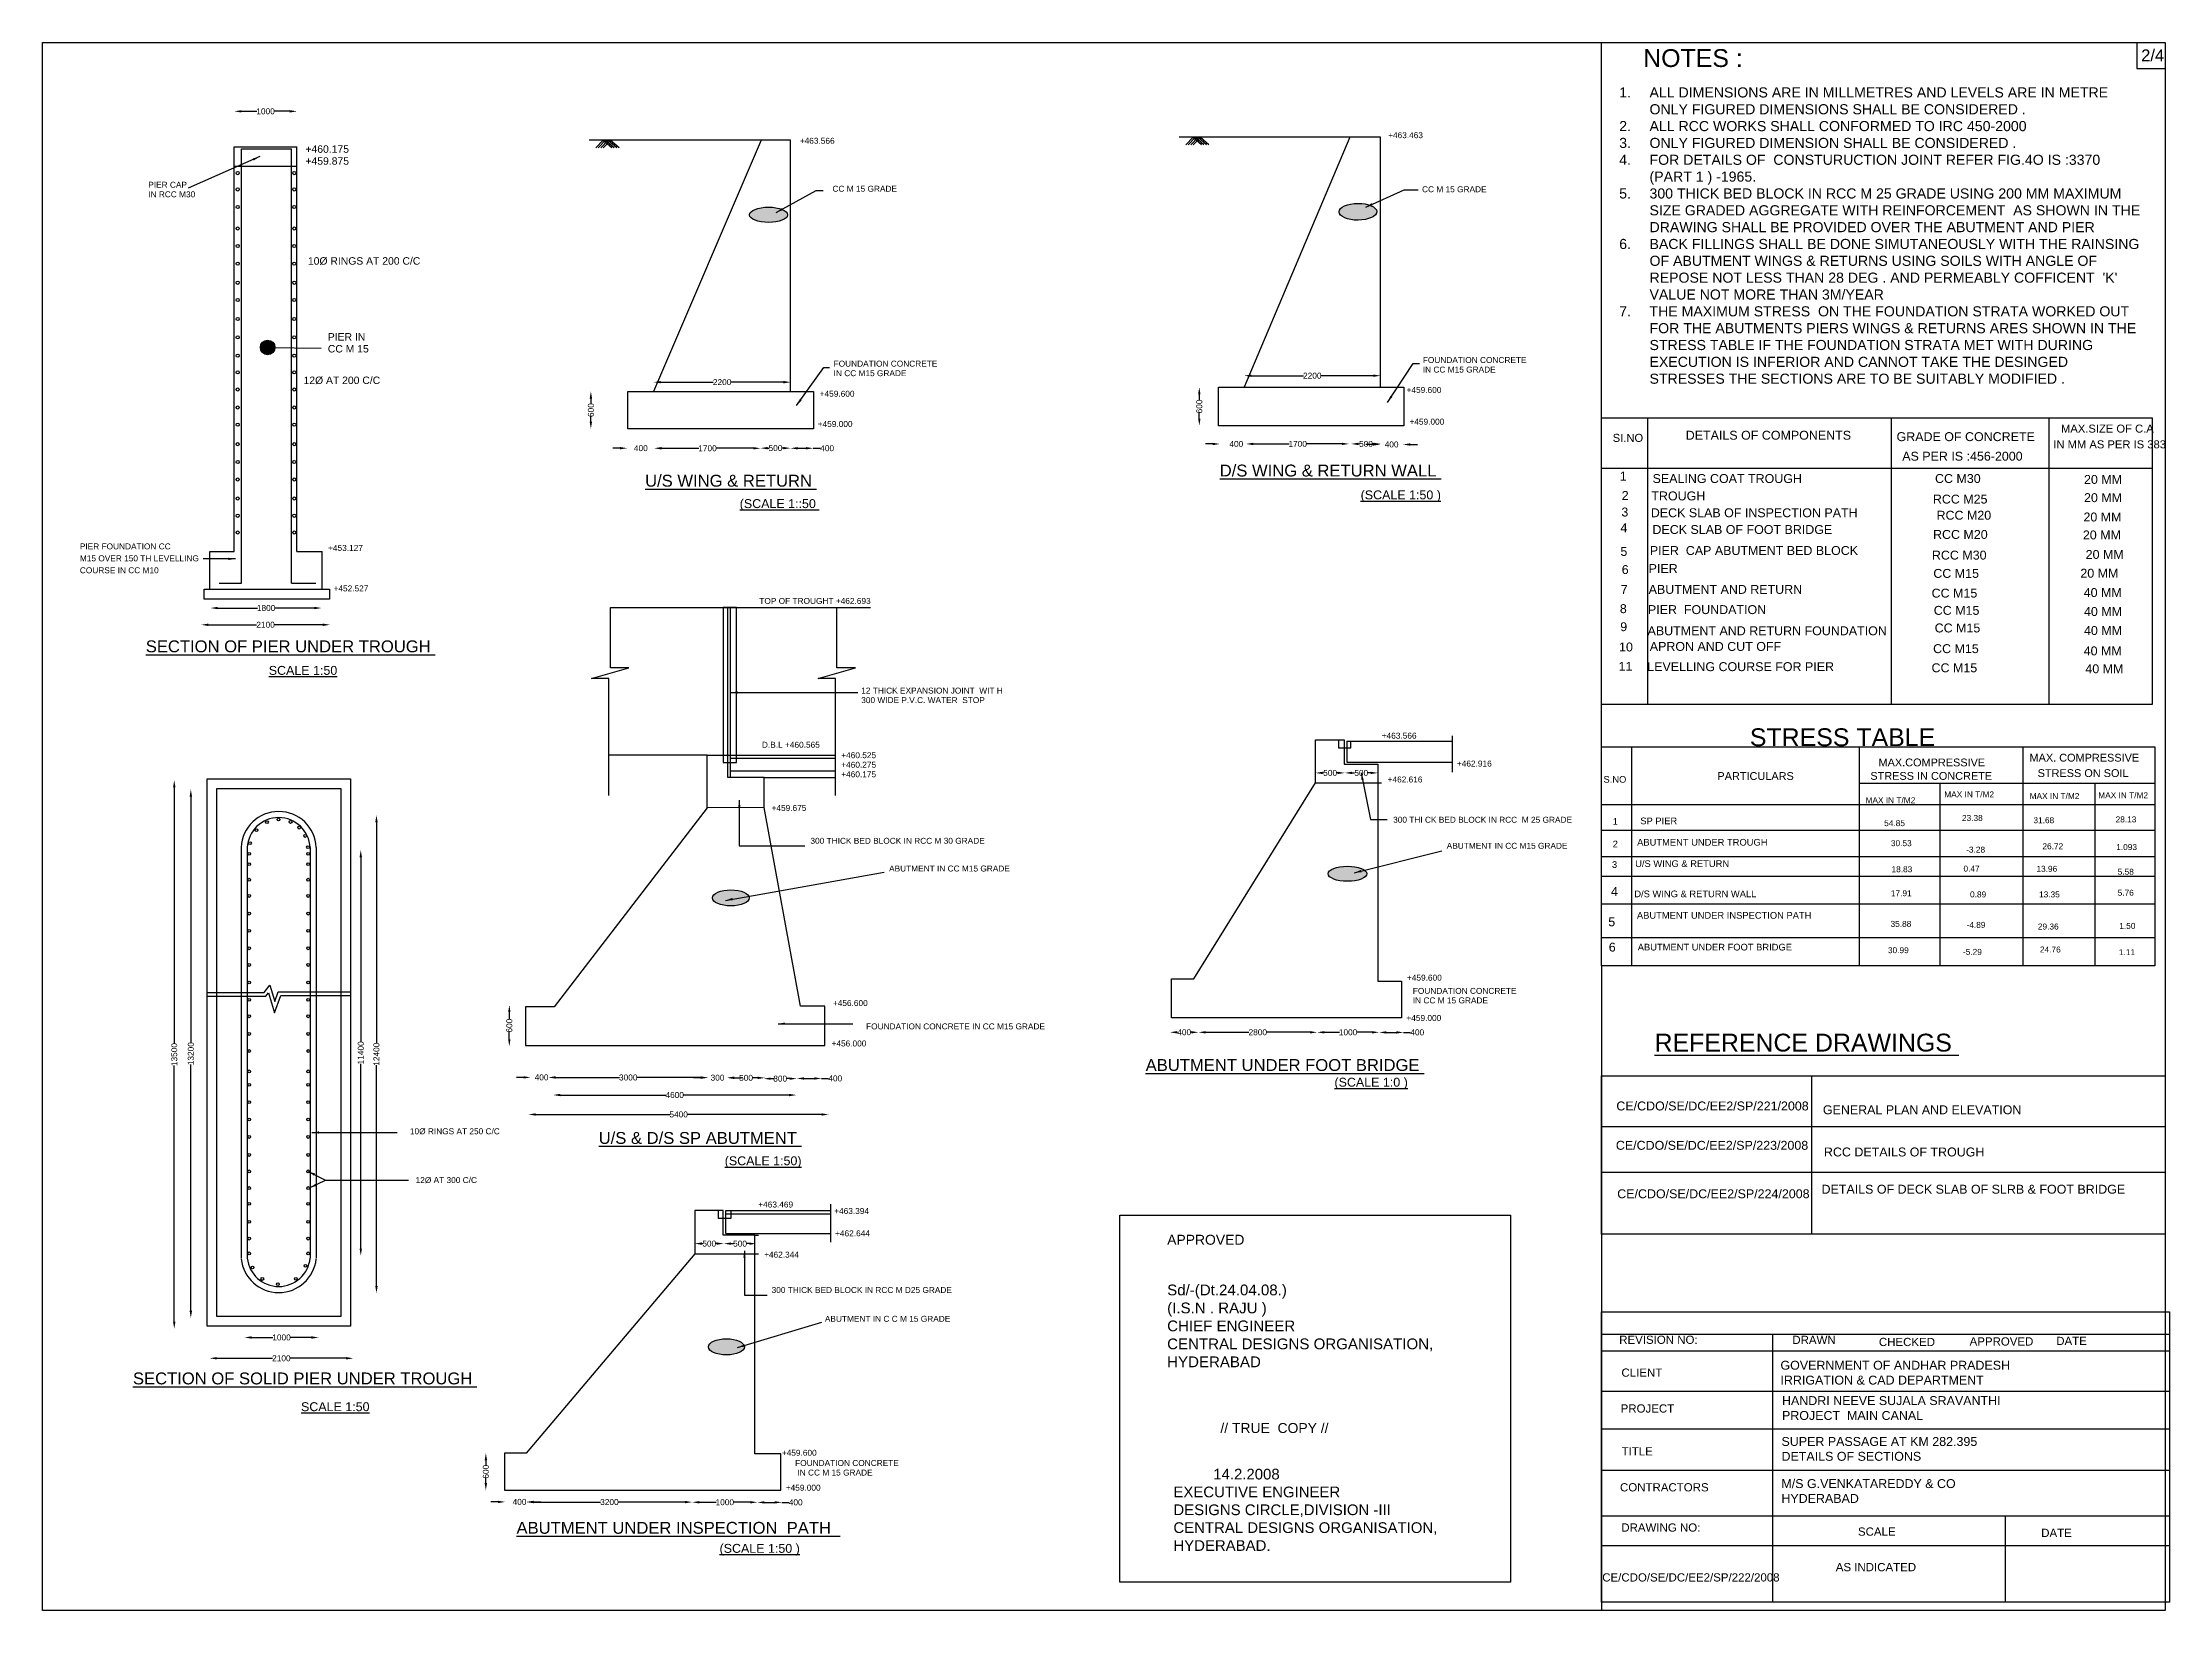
# Model space of a CAD drawing. Header units: millimetres. Extents: x 5124 to 2406782, y 2311 to 45653215.
# Drawn here: x 2370979 to 2406782, y 45626829 to 45653215 of the extents above.
import ezdxf

# ---------------------------------------------------------------- set-up
doc = ezdxf.new("R2010")
doc.units = ezdxf.units.MM
doc.header["$MEASUREMENT"] = 0
for name, color, linetype in [('DIMENSIONS', 7, 'Continuous'), ('DRAWING', 2, 'Continuous'), ('TEXT', 7, 'Continuous')]:
    doc.layers.add(name, color=color, linetype=linetype)
doc.styles.get("Standard").update_dxf_attribs({"font": 'arial.ttf', "height": 100})
doc.dimstyles.get("Standard").update_dxf_attribs({"dimtxt": 125, "dimasz": 120, "dimexe": 0.18, "dimexo": 0.0625, "dimgap": 0.09, "dimtad": 0, "dimdec": 0, "dimzin": 0, "dimdsep": 46, "dimtxsty": 'Standard', "dimcen": 0.09, "dimse1": 1, "dimse2": 1, "dimadec": 0, "dimazin": 0, "dimtfac": 1, "dimtdec": 0, "dimtofl": 0, "dimtmove": 0, "dimatfit": 3, "dimfxl": 1, "dimtolj": 1, "dimtzin": 0, "dimarcsym": 0})
pattern_1 = [(50, (0, 0), (717.2601826, -62.752135), [75, -825]), (355, (0, 0), (-138.751334, 752.192134), [60, -660]), (100.4514445, (59.8, -5.2), (578.508847, 689.439991), [63.740192, -701.142112]), (46.1842, (0, 200), (1067.24133, -165.51928), [112.5, -1237.5]), (96.6356355, (88.9, 186.2), (934.661946, 974.1186), [95.610342, -1051.71376]), (351.184164, (0, 200), (934.661945, 974.1186), [90, -990]), (21, (100, 150), (596.907052, -402.618891), [75, -825]), (326, (100, 150), (243.315332, 725.150045), [60, -660]), (71.4514447, (149.74, 116.45), (840.222377, 322.531153), [63.74019, -701.142112]), (37.5, (0, 0), (12.1598553, 332.8938538), [0, -652, 0, -670, 0, -662.5]), (7.5, (0, 0), (263.0695374, 394.411712), [0, -382, 0, -637, 0, -252.5]), (327.5, (-223, 0), (533.8224362, -22.5548717), [0, -250, 0, -780, 0, -1035]), (317.5, (-323, 0), (583.1861693, 100.1049823), [0, -325, 0, -518, 0, -735])]
pattern_2 = [(50, (0, 0), (7.172601826, -0.6275213498), [0.75, -8.25]), (355, (0, 0), (-1.3875133361, 7.521921337), [0.6, -6.6]), (100.45144446, (0.598, -0.052), (5.7850884673, 6.8943999097), [0.63740192, -7.01142112]), (46.1842, (0, 2), (10.6724133067, -1.655192808), [1.125, -12.375]), (96.63563549, (0.889, 1.862), (9.3466194567, 9.7411860077), [0.95610342, -10.5171376]), (351.18416399, (0, 2), (9.3466194505, 9.7411860027), [0.9, -9.90000001]), (21, (1, 1.5), (5.9690705212, -4.02618890665), [0.75, -8.25]), (326, (1, 1.5), (2.4331533192, 7.2515004505), [0.6, -6.6]), (71.45144474, (1.4974, 1.1645), (8.4022237673, 3.2253115281), [0.6374019, -7.01142112]), (37.5, (0, 0), (0.12159855317, 3.32893853831), [0, -6.52, 0, -6.7, 0, -6.625]), (7.5, (0, 0), (2.63069537442, 3.94411711882), [0, -3.82, 0, -6.37, 0, -2.525]), (327.5, (-2.23, 0), (5.33822436172, -0.22554871734), [0, -2.5, 0, -7.8, 0, -10.35]), (317.5, (-3.23, 0), (5.8318616934, 1.0010498233), [0, -3.25, 0, -5.18, 0, -7.35])]

msp = doc.modelspace()

# ---------------------------------------------------------------- texts
at = {"layer": 'DIMENSIONS', "color": 0}
for s, height, p in [('2/4', 200, (2406304.7, 45652899.9)), ('SI.NO', 135, (2397409.2, 45646495.3)), ('MAX IN T/M2', 100, (2401665.5, 45640414.8)), ('MAX IN T/M2', 100, (2402990.9, 45640513.2)), ('MAX IN T/M2', 100, (2404427.8, 45640484.9)), ('MAX IN T/M2', 100, (2405583, 45640499.1)), ('54.85', 100, (2401979.5, 45640028.7)), ('23.38', 100, (2403288.7, 45640116.3)), ('31.68', 100, (2404491.9, 45640078.2)), ('28.13', 100, (2405874.9, 45640092.2)), ('30.53', 100, (2402092.6, 45639691.6)), ('-3.28', 100, (2403359.7, 45639582.9)), ('26.72', 100, (2404642.8, 45639640)), ('1.093', 100, (2405885.4, 45639625.9)), ('18.83', 100, (2402103.2, 45639253.4)), ('0.47', 100, (2403314.1, 45639263.9)), ('13.96', 100, (2404542.6, 45639260.4)), ('5.58', 100, (2405910.2, 45639210.4)), ('17.91', 100, (2402092.2, 45638849.2)), ('5.76', 100, (2405910.2, 45638857.3)), ('0.89', 100, (2403424.5, 45638829.3)), ('13.35', 100, (2404586, 45638829.3)), ('35.88', 100, (2402086.5, 45638333.6)), ('-4.89', 100, (2403365.9, 45638316.8)), ('29.36', 100, (2404566.6, 45638288.8)), ('1.50', 100, (2405937.1, 45638300)), ('30.99', 100, (2402043, 45637890.8)), ('-5.29', 100, (2403305.5, 45637862.8)), ('24.76', 100, (2404601.7, 45637902.1)), ('1.11', 100, (2405931.5, 45637857.2))]:
    msp.add_text(s, height=height, dxfattribs=at).set_placement(p)
at = {"layer": 'TEXT', "color": 0}
for s, height, p in [('NOTES :', 300, (2397923, 45652804.3)), ('+460.175', 125, (2375404.4, 45651360.3)), ('+463.566', 100, (2383725.7, 45651512.2)), ('+463.463', 100, (2393629, 45651606.4)), ('+459.875', 125, (2375404.4, 45651159.5)), ('PIER CAP ', 100, (2372758.1, 45650772.1)), ('CC M 15 GRADE ', 100, (2384275.4, 45650705.1)), ('CC M 15 GRADE', 100, (2394200.1, 45650696.4)), ('IN RCC M30', 100, (2372758.1, 45650611.5)), ('10Ø RINGS AT 200 C/C', 125, (2375445.8, 45649477.8)), ('PIER IN ', 125, (2375781.2, 45648200.6)), ('CC M 15', 125, (2375781.2, 45647999.8)), ('FOUNDATION CONCRETE ', 100, (2394213.5, 45647822.7)), ('12Ø AT 200 C/C ', 125, (2375372.1, 45647469.2)), ('FOUNDATION CONCRETE ', 100, (2384295.2, 45647761.7)), ('IN CC M15 GRADE ', 100, (2384295.2, 45647601.1)), ('IN CC M15 GRADE ', 100, (2394213.5, 45647662.1)), ('+459.600', 100, (2384060.6, 45647255.3)), ('+459.600', 100, (2393939.6, 45647319.4)), ('+459.000', 100, (2384027.6, 45646746.4)), ('+459.000', 100, (2393988.2, 45646785.3)), ('DETAILS OF COMPONENTS', 150, (2398639.3, 45646531.8)), ('GRADE OF CONCRETE ', 150, (2402187.7, 45646508)), ('IN MM AS PER IS 383', 135, (2404826.1, 45646386.4)), ('MAX.SIZE OF C.A ', 135, (2404955.9, 45646650.9)), ('%%UD/S WING & RETURN WALL ', 200, (2390794.5, 45645912.7)), ('AS PER IS :456-2000', 150, (2402283.4, 45646179.1)), ('%%UU/S WING & RETURN ', 200, (2381121.8, 45645741.4)), ('1 ', 150, (2397529.3, 45645845.1)), ('SEALING COAT TROUGH ', 150, (2398080.8, 45645803)), ('CC M30', 150, (2402835.5, 45645803.2)), ('20 MM', 150, (2405343.2, 45645788.3)), ('%%U(SCALE 1::50 ', 150, (2382714.8, 45645381.3)), ('%%U(SCALE 1:50 )', 150, (2393166.9, 45645528.1)), ('2', 150, (2397561.4, 45645518.4)), ('TROUGH ', 150, (2398060.6, 45645510.6)), ('RCC M25', 150, (2402799.1, 45645457.3)), ('20 MM', 150, (2405343.2, 45645481.5)), ('4', 150, (2397540.6, 45644975.4)), ('3', 150, (2397555.8, 45645239.5)), ('DECK SLAB OF INSPECTION PATH ', 150, (2398051.1, 45645227.4)), ('DECK SLAB OF FOOT BRIDGE ', 150, (2398078.6, 45644945)), ('RCC M20', 150, (2402860.9, 45645185.7)), ('20 MM', 150, (2405333.7, 45645155.8)), ('PIER FOUNDATION CC', 100, (2371607, 45644686.1)), ('+453.127', 100, (2375785.3, 45644661.1)), ('5', 150, (2397539.1, 45644576.2)), ('PIER  CAP ABUTMENT BED BLOCK ', 150, (2398034.9, 45644591.8)), ('RCC M20', 150, (2402802, 45644862.1)), ('20 MM', 150, (2405324.3, 45644853.8)), ('20 MM', 150, (2405371.5, 45644525.8)), ('COURSE IN CC M10 ', 100, (2371607, 45644284.5)), ('M15 OVER 150 TH LEVELLING ', 100, (2371607, 45644485.3)), ('6', 150, (2397561.6, 45644271.3)), ('PIER ', 150, (2398014.6, 45644288.9)), ('RCC M30', 150, (2402783.2, 45644514.3)), ('CC M15', 150, (2402806.8, 45644206.6)), ('20 MM', 150, (2405281.7, 45644209.5)), ('+452.527', 100, (2375877, 45643979)), ('7', 150, (2397544.1, 45643935.6)), ('ABUTMENT AND RETURN ', 150, (2398014.6, 45643937.9)), ('CC M15', 150, (2402777.9, 45643875)), ('40 MM', 150, (2405338.2, 45643884.7)), ('TOP OF TROUGHT +462.693', 100, (2383044.1, 45643768.8)), ('8', 150, (2397529.9, 45643613.2)), ('PIER  FOUNDATION ', 150, (2398002.5, 45643597.2)), ('CC M15', 150, (2402814.4, 45643584.6)), ('40 MM', 150, (2405342.9, 45643565.1)), ('9', 150, (2397536.7, 45643309.3)), ('ABUTMENT AND RETURN FOUNDATION ', 150, (2397996.7, 45643241.2)), ('CC M15', 150, (2402829.3, 45643288.5)), ('40 MM', 150, (2405342.9, 45643245.6)), ('%%USECTION OF PIER UNDER TROUGH ', 200, (2372716.4, 45642954.1)), ('10', 150, (2397516.2, 45642968.5)), ('APRON AND CUT OFF ', 150, (2398033.3, 45642978.1)), ('CC M15', 150, (2402803.2, 45642940.2)), ('40 MM', 150, (2405338.2, 45642902.9)), ('%%USCALE 1:50', 150, (2374786.8, 45642574.7)), ('11', 150, (2397508.9, 45642643.2)), ('LEVELLING COURSE FOR PIER ', 150, (2397991.5, 45642637.3)), ('CC M15', 150, (2402777, 45642618)), ('40 MM', 150, (2405366.1, 45642601.8)), ('300 WIDE P.V.C. WATER  STOP ', 100, (2384760.3, 45642099.3)), ('12 THICK EXPANSION JOINT  WIT H', 100, (2384760.3, 45642259.9)), ('+463.566', 100, (2393521.9, 45641500.8)), ('STRESS TABLE ', 300, (2399718.2, 45641374.9)), ('D.B.L +460.565 ', 100, (2383088.4, 45641348.1)), ('+460.525', 100, (2384423.8, 45641172.4)), ('+460.275', 100, (2384423.8, 45641011.7)), ('+462.916', 100, (2394786.7, 45641031.5)), ('MAX.COMPRESSIVE ', 131.419, (2401884.1, 45641034.6)), ('MAX. COMPRESSIVE ', 131.419, (2404425.7, 45641114.8)), ('+460.175', 100, (2384423.8, 45640851.1)), ('+462.616', 100, (2393620.9, 45640763.4)), ('S.NO ', 112.65, (2397254.2, 45640758.9)), ('PARTICULARS ', 131.419, (2399172.3, 45640806)), ('STRESS IN CONCRETE  ', 131.419, (2401747, 45640808.1)), ('STRESS ON SOIL ', 131.419, (2404562.8, 45640855.2)), ('+459.675', 100, (2383250.4, 45640284.3)), ('300 THI CK BED BLOCK IN RCC  M 25 GRADE ', 100, (2393713.6, 45640085.8)), ('1', 112.6, (2397410.1, 45640051.9)), ('SP PIER ', 112.65, (2397874.3, 45640060.4)), ('300 THICK BED BLOCK IN RCC M 30 GRADE ', 100, (2383905.1, 45639731.4)), ('ABUTMENT IN CC M15 GRADE', 100, (2394615.3, 45639647.5)), ('2', 112.6, (2397410.1, 45639672.2)), ('ABUTMENT UNDER TROUGH ', 112.645, (2397821, 45639700.7)), ('ABUTMENT IN CC M15 GRADE ', 100, (2385228.6, 45639265.3)), ('3', 112.6, (2397396.8, 45639325.8)), ('U/S WING & RETURN ', 112.645, (2397787.6, 45639341)), ('4', 150, (2397380.4, 45638854.1)), ('D/S WING & RETURN WALL ', 112.645, (2397773.5, 45638832.2)), ('5', 150, (2397334.9, 45638343.1)), (' ABUTMENT UNDER INSPECTION PATH ', 112.645, (2397773.5, 45638470.3)), ('6', 150, (2397344, 45637917.6)), (' ABUTMENT UNDER FOOT BRIDGE ', 112.645, (2397787.3, 45637936)), ('+459.600', 100, (2393946.3, 45637428.5)), ('FOUNDATION CONCRETE ', 100, (2394044.7, 45637206.2)), ('+456.600', 100, (2384282.6, 45637000.9)), ('+459.000', 100, (2393937.2, 45636750.3)), ('IN CC M 15 GRADE ', 100, (2394044.7, 45637045.6)), ('FOUNDATION CONCRETE IN CC M15 GRADE ', 100, (2384841.5, 45636608)), ('%%UREFERENCE DRAWINGS ', 300, (2398113.5, 45636235.4)), ('+456.000', 100, (2384260.3, 45636321)), ('%%UABUTMENT UNDER FOOT BRIDGE ', 200, (2389547.8, 45635908)), ('%%U(SCALE 1:0 )', 150, (2392726, 45635643.9)), ('CE/CDO/SE/DC/EE2/SP/221/2008', 150, (2397471, 45635244.2)), ('GENERAL PLAN AND ELEVATION ', 150, (2400947.6, 45635180.1)), ('10Ø RINGS AT 250 C/C ', 100, (2377162.6, 45634843.4)), ('%%UU/S & D/S SP ABUTMENT ', 200, (2380340.4, 45634680.6)), ('CE/CDO/SE/DC/EE2/SP/223/2008', 150, (2397462.8, 45634581.8)), ('%%U(SCALE 1:50)', 150, (2382462.2, 45634321.7)), ('RCC DETAILS OF TROUGH ', 150, (2400965.8, 45634469.9)), ('12Ø AT 300 C/C', 100, (2377259.3, 45634021.8)), ('DETAILS OF DECK SLAB OF SLRB & FOOT BRIDGE ', 150, (2400924.7, 45633843)), ('+463.469', 100, (2383027.1, 45633610.6)), ('+463.394', 100, (2384304.7, 45633501.8)), ('CE/CDO/SE/DC/EE2/SP/224/2008', 150, (2397486, 45633766.5)), ('+462.644', 100, (2384319.6, 45633125.4)), ('+462.344', 100, (2383124.9, 45632767.6)), ('300 THICK BED BLOCK IN RCC M D25 GRADE ', 100, (2383251.4, 45632172.4)), ('ABUTMENT IN C C M 15 GRADE ', 100, (2384148, 45631687.2)), ('REVISION NO:', 138.293, (2397519, 45631316)), ('DRAWN ', 138.29, (2400433.3, 45631313.3)), ('DATE ', 138.29, (2404875.9, 45631295.9)), ('CHECKED ', 138.29, (2401890.4, 45631278.5)), ('APPROVED ', 138.29, (2403417.3, 45631287.2)), ('%%USECTION OF SOLID PIER UNDER TROUGH ', 200, (2372500.9, 45630634)), ('CLIENT', 138.29, (2397556.9, 45630762.5)), ('%%USCALE 1:50', 150, (2375329.8, 45630183.2)), ('PROJECT', 138.29, (2397543.3, 45630159.2)), ('// TRUE  COPY //', 167.521, (2390805.7, 45629815.6)), ('+459.600', 100, (2383423.5, 45629432.7)), ('FOUNDATION CONCRETE ', 100, (2383647.2, 45629260.5)), ('TITLE ', 138.29, (2397559.5, 45629438.3)), ('+459.000', 100, (2383489.7, 45628845.2)), (' IN CC M 15 GRADE ', 100, (2383647.2, 45629099.8)), ('CONTRACTORS ', 138.293, (2397532.5, 45628832.5)), ('%%UABUTMENT UNDER INSPECTION  PATH  ', 200, (2378957.3, 45628119.7)), ('DRAWING NO:', 138.293, (2397554.3, 45628155.6)), ('SCALE ', 138.29, (2401537.7, 45628087.3)), ('%%U(SCALE 1:50 )', 150, (2382375.2, 45627799)), ('DATE ', 138.29, (2404622.6, 45628065.6)), ('AS INDICATED ', 138.293, (2401164.6, 45627489)), ('CE/CDO/SE/DC/EE2/SP/222/2008', 138.293, (2397233.5, 45627316.4))]:
    msp.add_text(s, height=height, dxfattribs=at).set_placement(p)
at = {"layer": 'TEXT', "color": 0, "insert": (2397349.2, 45652461.3), "char_height": 170, "attachment_point": 1}
msp.add_mtext_dynamic_manual_height_columns("\\pi-510,l680,t680,10540;1.^IALL DIMENSIONS ARE IN MILLMETRES AND LEVELS ARE IN METRE ONLY FIGURED DIMENSIONS SHALL BE CONSIDERED .\\P2.^IALL RCC WORKS SHALL CONFORMED TO IRC 450-2000\\P3.^IONLY FIGURED DIMENSION SHALL BE CONSIDERED .\\P4.^IFOR DETAILS OF  CONSTURUCTION JOINT REFER FIG.4O IS :3370 (PART 1 ) -1965.\\P5.^I300 THICK BED BLOCK IN RCC M 25 GRADE USING 200 MM MAXIMUM SIZE GRADED AGGREGATE WITH REINFORCEMENT  AS SHOWN IN THE DRAWING SHALL BE PROVIDED OVER THE ABUTMENT AND PIER \\P6.^IBACK FILLINGS SHALL BE DONE SIMUTANEOUSLY WITH THE RAINSING OF ABUTMENT WINGS & RETURNS USING SOILS WITH ANGLE OF REPOSE NOT LESS THAN 28 DEG . AND PERMEABLY COFFICENT  'K' VALUE NOT MORE THAN 3M/YEAR \\P7.^ITHE MAXIMUM STRESS  ON THE FOUNDATION STRATA WORKED OUT FOR THE ABUTMENTS PIERS WINGS & RETURNS ARES SHOWN IN THE STRESS TABLE IF THE FOUNDATION STRATA MET WITH DURING EXECUTION IS INFERIOR AND CANNOT TAKE THE DESINGED STRESSES THE SECTIONS ARE TO BE SUITABLY MODIFIED .", width=8951.646, gutter_width=1500, heights=[5131.4], dxfattribs=at)
at = {"layer": 'TEXT', "color": 0, "attachment_point": 1}
for s, insert, char_height, width in [('APPROVED  \\P\\P\\P{\\H1.0833x;Sd/-(Dt.24.04.08.) \\P(I.S.N . RAJU ) \\PCHIEF ENGINEER  \\PCENTRAL DESIGNS ORGANISATION, HYDERABAD }', (2389909.9, 45633151.6), 167.521, 4492.94), ('GOVERNMENT OF ANDHAR PRADESH  IRRIGATION & CAD DEPARTMENT ', (2400233.3, 45631030.8), 150, 4648.595), ('HANDRI NEEVE SUJALA SRAVANTHI PROJECT  MAIN CANAL ', (2400259.4, 45630435.7), 150, 4648.595), ('SUPER PASSAGE AT KM 282.395 DETAILS OF SECTIONS', (2400250.9, 45629748.1), 150, 3871.948), ('{\\H1.0745x;^I14.2.2008 \\PEXECUTIVE ENGINEER  \\PDESIGNS CIRCLE,DIVISION -III CENTRAL DESIGNS ORGANISATION, HYDERABAD\\H1.0082x;.}', (2390015, 45629213.4), 167.521, 4538.617), ('M/S G.VENKATAREDDY & CO \\PHYDERABAD ', (2400249.1, 45629039.1), 150, 4648.595)]:
    msp.add_mtext(s, dxfattribs=dict(at, insert=insert, char_height=char_height, width=width))

# ---------------------------------------------------------------- blocks, each defined once
blk = doc.blocks.new('*D54')
at = {"layer": 'Defpoints', "color": 0, "transparency": 16777216}
for p in [(2375260, 45652058), (2374206, 45651462), (2375260, 45651462)]:
    blk.add_point(p, dxfattribs=at)
at = {"layer": 'TEXT', "color": 0, "lineweight": -2, "transparency": 16777216}
for p, q in [((2374326, 45652058), (2374588, 45652058)), ((2375140, 45652058), (2374877, 45652058))]:
    blk.add_line(p, q, dxfattribs=at)
at = {"layer": 'TEXT', "color": 0, "transparency": 16777216}
for points in [[(2374326, 45652078), (2374326, 45652038), (2374206, 45652058)], [(2375140, 45652078), (2375140, 45652038), (2375260, 45652058)]]:
    blk.add_solid(points, dxfattribs=at)
at = {"layer": 'TEXT', "color": 0, "transparency": 16777216, "insert": (2374733, 45652058), "char_height": 100, "attachment_point": 5}
blk.add_mtext('\\A1;1000', dxfattribs=at)
blk = doc.blocks.new('*D55')
at = {"layer": 'Defpoints', "color": 0, "transparency": 16777216}
for p in [(2373807, 45643722), (2375676, 45643722), (2375676, 45643699)]:
    blk.add_point(p, dxfattribs=at)
at = {"layer": 'DIMENSIONS', "color": 0, "lineweight": -2, "transparency": 16777216}
for p, q in [((2373927, 45643699), (2374597, 45643699)), ((2375556, 45643699), (2374886, 45643699))]:
    blk.add_line(p, q, dxfattribs=at)
at = {"layer": 'DIMENSIONS', "color": 0, "transparency": 16777216}
for points in [[(2373927, 45643719), (2373927, 45643679), (2373807, 45643699)], [(2375556, 45643719), (2375556, 45643679), (2375676, 45643699)]]:
    blk.add_solid(points, dxfattribs=at)
at = {"layer": 'DIMENSIONS', "color": 0, "transparency": 16777216, "insert": (2374742, 45643699), "char_height": 100, "attachment_point": 5}
blk.add_mtext('\\A1;1800', dxfattribs=at)
blk = doc.blocks.new('*D56')
at = {"layer": 'Defpoints', "color": 0, "transparency": 16777216}
for p in [(2373649, 45643529), (2373649, 45643417), (2375817, 45643529)]:
    blk.add_point(p, dxfattribs=at)
at = {"layer": 'DIMENSIONS', "color": 0, "lineweight": -2, "transparency": 16777216}
for p, q in [((2373769, 45643417), (2374583, 45643417)), ((2375697, 45643417), (2374883, 45643417))]:
    blk.add_line(p, q, dxfattribs=at)
at = {"layer": 'DIMENSIONS', "color": 0, "transparency": 16777216}
for points in [[(2373769, 45643437), (2373769, 45643397), (2373649, 45643417)], [(2375697, 45643437), (2375697, 45643397), (2375817, 45643417)]]:
    blk.add_solid(points, dxfattribs=at)
at = {"layer": 'DIMENSIONS', "color": 0, "transparency": 16777216, "insert": (2374733, 45643417), "char_height": 100, "attachment_point": 5}
blk.add_mtext('\\A1;2100', dxfattribs=at)
blk = doc.blocks.new('*D57')
at = {"layer": 'Defpoints', "color": 0, "transparency": 16777216}
for p in [(2381266, 45647345), (2383571, 45647500), (2383571, 45647345)]:
    blk.add_point(p, dxfattribs=at)
at = {"layer": 'DIMENSIONS', "color": 0, "lineweight": -2, "transparency": 16777216}
for p, q in [((2381386, 45647500), (2382268, 45647500)), ((2383451, 45647500), (2382568, 45647500))]:
    blk.add_line(p, q, dxfattribs=at)
at = {"layer": 'DIMENSIONS', "color": 0, "transparency": 16777216}
for points in [[(2381386, 45647520), (2381386, 45647480), (2381266, 45647500)], [(2383451, 45647520), (2383451, 45647480), (2383571, 45647500)]]:
    blk.add_solid(points, dxfattribs=at)
at = {"layer": 'DIMENSIONS', "color": 0, "transparency": 16777216, "insert": (2382418, 45647500), "char_height": 100, "attachment_point": 5}
blk.add_mtext('\\A1;2200', dxfattribs=at)
blk = doc.blocks.new('*D58')
at = {"layer": 'Defpoints', "color": 0, "transparency": 16777216}
for p in [(2380831, 45647345), (2380209, 45646716), (2380831, 45646716)]:
    blk.add_point(p, dxfattribs=at)
at = {"layer": 'DIMENSIONS', "color": 0, "lineweight": -2, "transparency": 16777216}
for p, q in [((2380209, 45647225), (2380209, 45647141)), ((2380209, 45646836), (2380209, 45646920))]:
    blk.add_line(p, q, dxfattribs=at)
at = {"layer": 'DIMENSIONS', "color": 0, "transparency": 16777216}
for points in [[(2380189, 45647225), (2380229, 45647225), (2380209, 45647345)], [(2380189, 45646836), (2380229, 45646836), (2380209, 45646716)]]:
    blk.add_solid(points, dxfattribs=at)
at = {"layer": 'DIMENSIONS', "color": 0, "transparency": 16777216, "insert": (2380209, 45647030), "char_height": 100, "attachment_point": 5, "rotation": 90}
blk.add_mtext('\\A1;600', dxfattribs=at)
blk = doc.blocks.new('*D59')
at = {"layer": 'Defpoints', "color": 0, "transparency": 16777216}
for p in [(2380820, 45646360), (2381280, 45646389), (2381280, 45646360)]:
    blk.add_point(p, dxfattribs=at)
at = {"layer": 'DIMENSIONS', "color": 0, "lineweight": -2, "transparency": 16777216}
for p, q in [((2380700, 45646389), (2380580, 45646389)), ((2381400, 45646389), (2381520, 45646389))]:
    blk.add_line(p, q, dxfattribs=at)
at = {"layer": 'DIMENSIONS', "color": 0, "transparency": 16777216}
for points in [[(2380700, 45646409), (2380700, 45646369), (2380820, 45646389)], [(2381400, 45646409), (2381400, 45646369), (2381280, 45646389)]]:
    blk.add_solid(points, dxfattribs=at)
at = {"layer": 'DIMENSIONS', "color": 0, "transparency": 16777216, "insert": (2381050, 45646389), "char_height": 100, "attachment_point": 5}
blk.add_mtext('\\A1;400', dxfattribs=at)
blk = doc.blocks.new('*D60')
at = {"layer": 'Defpoints', "color": 0, "transparency": 16777216}
for p in [(2381280, 45646389), (2383063, 45646389), (2383063, 45646387)]:
    blk.add_point(p, dxfattribs=at)
at = {"layer": 'DIMENSIONS', "color": 0, "lineweight": -2, "transparency": 16777216}
for p, q in [((2381400, 45646387), (2382027, 45646387)), ((2382943, 45646387), (2382316, 45646387))]:
    blk.add_line(p, q, dxfattribs=at)
at = {"layer": 'DIMENSIONS', "color": 0, "transparency": 16777216}
for points in [[(2381400, 45646407), (2381400, 45646367), (2381280, 45646387)], [(2382943, 45646407), (2382943, 45646367), (2383063, 45646387)]]:
    blk.add_solid(points, dxfattribs=at)
at = {"layer": 'DIMENSIONS', "color": 0, "transparency": 16777216, "insert": (2382172, 45646387), "char_height": 100, "attachment_point": 5}
blk.add_mtext('\\A1;1700', dxfattribs=at)
blk = doc.blocks.new('*D61')
at = {"layer": 'Defpoints', "color": 0, "transparency": 16777216}
for p in [(2383063, 45646387), (2383568, 45646390), (2383568, 45646387)]:
    blk.add_point(p, dxfattribs=at)
at = {"layer": 'DIMENSIONS', "color": 0, "lineweight": -2, "transparency": 16777216}
for p, q in [((2383183, 45646390), (2383205, 45646390)), ((2383448, 45646390), (2383426, 45646390))]:
    blk.add_line(p, q, dxfattribs=at)
at = {"layer": 'DIMENSIONS', "color": 0, "transparency": 16777216}
for points in [[(2383183, 45646410), (2383183, 45646370), (2383063, 45646390)], [(2383448, 45646410), (2383448, 45646370), (2383568, 45646390)]]:
    blk.add_solid(points, dxfattribs=at)
at = {"layer": 'DIMENSIONS', "color": 0, "transparency": 16777216, "insert": (2383316, 45646390), "char_height": 100, "attachment_point": 5}
blk.add_mtext('\\A1;500', dxfattribs=at)
blk = doc.blocks.new('*D62')
at = {"layer": 'Defpoints', "color": 0, "transparency": 16777216}
for p in [(2383568, 45646390), (2383953, 45646390), (2383953, 45646388)]:
    blk.add_point(p, dxfattribs=at)
at = {"layer": 'DIMENSIONS', "color": 0, "lineweight": -2, "transparency": 16777216}
for p, q in [((2383688, 45646388), (2383833, 45646388)), ((2383953, 45646388), (2384073, 45646388))]:
    blk.add_line(p, q, dxfattribs=at)
at = {"layer": 'DIMENSIONS', "color": 0, "transparency": 16777216}
for points in [[(2383688, 45646408), (2383688, 45646368), (2383568, 45646388)], [(2383833, 45646408), (2383833, 45646368), (2383953, 45646388)]]:
    blk.add_solid(points, dxfattribs=at)
at = {"layer": 'DIMENSIONS', "color": 0, "transparency": 16777216, "insert": (2384186, 45646388), "char_height": 100, "attachment_point": 5}
blk.add_mtext('\\A1;400', dxfattribs=at)
blk = doc.blocks.new('*D63')
at = {"layer": 'Defpoints', "color": 0, "transparency": 16777216}
for p in [(2393500, 45647609), (2391206, 45647415), (2393500, 45647415)]:
    blk.add_point(p, dxfattribs=at)
at = {"layer": 'DIMENSIONS', "color": 0, "lineweight": -2, "transparency": 16777216}
for p, q in [((2391326, 45647609), (2392203, 45647609)), ((2393380, 45647609), (2392503, 45647609))]:
    blk.add_line(p, q, dxfattribs=at)
at = {"layer": 'DIMENSIONS', "color": 0, "transparency": 16777216}
for points in [[(2391326, 45647629), (2391326, 45647589), (2391206, 45647609)], [(2393380, 45647629), (2393380, 45647589), (2393500, 45647609)]]:
    blk.add_solid(points, dxfattribs=at)
at = {"layer": 'DIMENSIONS', "color": 0, "transparency": 16777216, "insert": (2392353, 45647609), "char_height": 100, "attachment_point": 5}
blk.add_mtext('\\A1;2200', dxfattribs=at)
blk = doc.blocks.new('*D64')
at = {"layer": 'Defpoints', "color": 0, "transparency": 16777216}
for p in [(2390775, 45647415), (2390451, 45646768), (2390775, 45646768)]:
    blk.add_point(p, dxfattribs=at)
at = {"layer": 'DIMENSIONS', "color": 0, "lineweight": -2, "transparency": 16777216}
for p, q in [((2390451, 45647295), (2390451, 45647202)), ((2390451, 45646888), (2390451, 45646981))]:
    blk.add_line(p, q, dxfattribs=at)
at = {"layer": 'DIMENSIONS', "color": 0, "transparency": 16777216}
for points in [[(2390431, 45647295), (2390471, 45647295), (2390451, 45647415)], [(2390431, 45646888), (2390471, 45646888), (2390451, 45646768)]]:
    blk.add_solid(points, dxfattribs=at)
at = {"layer": 'DIMENSIONS', "color": 0, "transparency": 16777216, "insert": (2390451, 45647091), "char_height": 100, "attachment_point": 5, "rotation": 90}
blk.add_mtext('\\A1;600', dxfattribs=at)
blk = doc.blocks.new('*D65')
at = {"layer": 'Defpoints', "color": 0, "transparency": 16777216}
for p in [(2390796, 45646445), (2391242, 45646460), (2391242, 45646445)]:
    blk.add_point(p, dxfattribs=at)
at = {"layer": 'DIMENSIONS', "color": 0, "lineweight": -2, "transparency": 16777216}
for p, q in [((2390676, 45646460), (2390556, 45646460)), ((2391362, 45646460), (2391482, 45646460))]:
    blk.add_line(p, q, dxfattribs=at)
at = {"layer": 'DIMENSIONS', "color": 0, "transparency": 16777216}
for points in [[(2390676, 45646480), (2390676, 45646440), (2390796, 45646460)], [(2391362, 45646480), (2391362, 45646440), (2391242, 45646460)]]:
    blk.add_solid(points, dxfattribs=at)
at = {"layer": 'DIMENSIONS', "color": 0, "transparency": 16777216, "insert": (2391074, 45646460), "char_height": 100, "attachment_point": 5}
blk.add_mtext('\\A1;400', dxfattribs=at)
blk = doc.blocks.new('*D66')
at = {"layer": 'Defpoints', "color": 0, "transparency": 16777216}
for p in [(2391242, 45646445), (2392971, 45646461), (2392971, 45646445)]:
    blk.add_point(p, dxfattribs=at)
at = {"layer": 'DIMENSIONS', "color": 0, "lineweight": -2, "transparency": 16777216}
for p, q in [((2391362, 45646461), (2391962, 45646461)), ((2392851, 45646461), (2392251, 45646461))]:
    blk.add_line(p, q, dxfattribs=at)
at = {"layer": 'DIMENSIONS', "color": 0, "transparency": 16777216}
for points in [[(2391362, 45646481), (2391362, 45646441), (2391242, 45646461)], [(2392851, 45646481), (2392851, 45646441), (2392971, 45646461)]]:
    blk.add_solid(points, dxfattribs=at)
at = {"layer": 'DIMENSIONS', "color": 0, "transparency": 16777216, "insert": (2392107, 45646461), "char_height": 100, "attachment_point": 5}
blk.add_mtext('\\A1;1700', dxfattribs=at)
blk = doc.blocks.new('*D67')
at = {"layer": 'Defpoints', "color": 0, "transparency": 16777216}
for p in [(2393007, 45646455), (2393507, 45646461), (2393507, 45646455)]:
    blk.add_point(p, dxfattribs=at)
at = {"layer": 'DIMENSIONS', "color": 0, "lineweight": -2, "transparency": 16777216}
for p, q in [((2393127, 45646461), (2393146, 45646461)), ((2393387, 45646461), (2393367, 45646461))]:
    blk.add_line(p, q, dxfattribs=at)
at = {"layer": 'DIMENSIONS', "color": 0, "transparency": 16777216}
for points in [[(2393127, 45646481), (2393127, 45646441), (2393007, 45646461)], [(2393387, 45646481), (2393387, 45646441), (2393507, 45646461)]]:
    blk.add_solid(points, dxfattribs=at)
at = {"layer": 'DIMENSIONS', "color": 0, "transparency": 16777216, "insert": (2393257, 45646461), "char_height": 100, "attachment_point": 5}
blk.add_mtext('\\A1;500', dxfattribs=at)
blk = doc.blocks.new('*D68')
at = {"layer": 'Defpoints', "color": 0, "transparency": 16777216}
for p in [(2393494, 45646464), (2393882, 45646464), (2393882, 45646451)]:
    blk.add_point(p, dxfattribs=at)
at = {"layer": 'DIMENSIONS', "color": 0, "lineweight": -2, "transparency": 16777216}
for p, q in [((2393374, 45646451), (2393254, 45646451)), ((2394002, 45646451), (2394122, 45646451))]:
    blk.add_line(p, q, dxfattribs=at)
at = {"layer": 'DIMENSIONS', "color": 0, "transparency": 16777216}
for points in [[(2393374, 45646471), (2393374, 45646431), (2393494, 45646451)], [(2394002, 45646471), (2394002, 45646431), (2393882, 45646451)]]:
    blk.add_solid(points, dxfattribs=at)
at = {"layer": 'DIMENSIONS', "color": 0, "transparency": 16777216, "insert": (2393688, 45646451), "char_height": 100, "attachment_point": 5}
blk.add_mtext('\\A1;400', dxfattribs=at)
blk = doc.blocks.new('*D69')
at = {"layer": 'Defpoints', "color": 0, "transparency": 16777216}
for p in [(2392407, 45640929), (2392899, 45640929), (2392899, 45640924)]:
    blk.add_point(p, dxfattribs=at)
at = {"layer": 'DIMENSIONS', "color": 0, "lineweight": -2, "transparency": 16777216}
for p, q in [((2392527, 45640924), (2392542, 45640924)), ((2392779, 45640924), (2392763, 45640924))]:
    blk.add_line(p, q, dxfattribs=at)
at = {"layer": 'DIMENSIONS', "color": 0, "transparency": 16777216}
for points in [[(2392527, 45640944), (2392527, 45640904), (2392407, 45640924)], [(2392779, 45640944), (2392779, 45640904), (2392899, 45640924)]]:
    blk.add_solid(points, dxfattribs=at)
at = {"layer": 'DIMENSIONS', "color": 0, "transparency": 16777216, "insert": (2392653, 45640924), "char_height": 100, "attachment_point": 5}
blk.add_mtext('\\A1;500', dxfattribs=at)
blk = doc.blocks.new('*D70')
at = {"layer": 'Defpoints', "color": 0, "transparency": 16777216}
for p in [(2392899, 45640924), (2393455, 45640924), (2393455, 45640924)]:
    blk.add_point(p, dxfattribs=at)
at = {"layer": 'DIMENSIONS', "color": 0, "lineweight": -2, "transparency": 16777216}
for p, q in [((2393019, 45640924), (2393066, 45640924)), ((2393335, 45640924), (2393287, 45640924))]:
    blk.add_line(p, q, dxfattribs=at)
at = {"layer": 'DIMENSIONS', "color": 0, "transparency": 16777216}
for points in [[(2393019, 45640944), (2393019, 45640904), (2392899, 45640924)], [(2393335, 45640944), (2393335, 45640904), (2393455, 45640924)]]:
    blk.add_solid(points, dxfattribs=at)
at = {"layer": 'DIMENSIONS', "color": 0, "transparency": 16777216, "insert": (2393177, 45640924), "char_height": 100, "attachment_point": 5}
blk.add_mtext('\\A1;500', dxfattribs=at)
blk = doc.blocks.new('*D71')
at = {"layer": 'Defpoints', "color": 0, "transparency": 16777216}
for p in [(2389957, 45636575), (2390437, 45636575), (2390437, 45636559)]:
    blk.add_point(p, dxfattribs=at)
at = {"layer": 'DIMENSIONS', "color": 0, "lineweight": -2, "transparency": 16777216}
for p, q in [((2390077, 45636559), (2390085, 45636559)), ((2390317, 45636559), (2390310, 45636559))]:
    blk.add_line(p, q, dxfattribs=at)
at = {"layer": 'DIMENSIONS', "color": 0, "transparency": 16777216}
for points in [[(2390077, 45636579), (2390077, 45636539), (2389957, 45636559)], [(2390317, 45636579), (2390317, 45636539), (2390437, 45636559)]]:
    blk.add_solid(points, dxfattribs=at)
at = {"layer": 'DIMENSIONS', "color": 0, "transparency": 16777216, "insert": (2390197, 45636559), "char_height": 100, "attachment_point": 5}
blk.add_mtext('\\A1;400', dxfattribs=at)
blk = doc.blocks.new('*D72')
at = {"layer": 'Defpoints', "color": 0, "transparency": 16777216}
for p in [(2390437, 45636559), (2392433, 45636559), (2392433, 45636559)]:
    blk.add_point(p, dxfattribs=at)
at = {"layer": 'DIMENSIONS', "color": 0, "lineweight": -2, "transparency": 16777216}
for p, q in [((2390557, 45636559), (2391285, 45636559)), ((2392313, 45636559), (2391585, 45636559))]:
    blk.add_line(p, q, dxfattribs=at)
at = {"layer": 'DIMENSIONS', "color": 0, "transparency": 16777216}
for points in [[(2390557, 45636579), (2390557, 45636539), (2390437, 45636559)], [(2392313, 45636579), (2392313, 45636539), (2392433, 45636559)]]:
    blk.add_solid(points, dxfattribs=at)
at = {"layer": 'DIMENSIONS', "color": 0, "transparency": 16777216, "insert": (2391435, 45636559), "char_height": 100, "attachment_point": 5}
blk.add_mtext('\\A1;2800', dxfattribs=at)
blk = doc.blocks.new('*D73')
at = {"layer": 'Defpoints', "color": 0, "transparency": 16777216}
for p in [(2392433, 45636559), (2393478, 45636559), (2393478, 45636559)]:
    blk.add_point(p, dxfattribs=at)
at = {"layer": 'DIMENSIONS', "color": 0, "lineweight": -2, "transparency": 16777216}
for p, q in [((2392553, 45636559), (2392811, 45636559)), ((2393358, 45636559), (2393100, 45636559))]:
    blk.add_line(p, q, dxfattribs=at)
at = {"layer": 'DIMENSIONS', "color": 0, "transparency": 16777216}
for points in [[(2392553, 45636579), (2392553, 45636539), (2392433, 45636559)], [(2393358, 45636579), (2393358, 45636539), (2393478, 45636559)]]:
    blk.add_solid(points, dxfattribs=at)
at = {"layer": 'DIMENSIONS', "color": 0, "transparency": 16777216, "insert": (2392955, 45636559), "char_height": 100, "attachment_point": 5}
blk.add_mtext('\\A1;1000', dxfattribs=at)
blk = doc.blocks.new('*D74')
at = {"layer": 'Defpoints', "color": 0, "transparency": 16777216}
for p in [(2393478, 45636559), (2393888, 45636559), (2393888, 45636557)]:
    blk.add_point(p, dxfattribs=at)
at = {"layer": 'DIMENSIONS', "color": 0, "lineweight": -2, "transparency": 16777216}
for p, q in [((2393598, 45636557), (2393768, 45636557)), ((2393888, 45636557), (2394008, 45636557))]:
    blk.add_line(p, q, dxfattribs=at)
at = {"layer": 'DIMENSIONS', "color": 0, "transparency": 16777216}
for points in [[(2393598, 45636577), (2393598, 45636537), (2393478, 45636557)], [(2393768, 45636577), (2393768, 45636537), (2393888, 45636557)]]:
    blk.add_solid(points, dxfattribs=at)
at = {"layer": 'DIMENSIONS', "color": 0, "transparency": 16777216, "insert": (2394120, 45636557), "char_height": 100, "attachment_point": 5}
blk.add_mtext('\\A1;400', dxfattribs=at)
blk = doc.blocks.new('*D75')
at = {"layer": 'Defpoints', "color": 0, "transparency": 16777216}
for p in [(2379195, 45635823), (2379499, 45635823), (2379499, 45635800)]:
    blk.add_point(p, dxfattribs=at)
at = {"layer": 'DIMENSIONS', "color": 0, "lineweight": -2, "transparency": 16777216}
for p, q in [((2379075, 45635800), (2378955, 45635800)), ((2379619, 45635800), (2379739, 45635800))]:
    blk.add_line(p, q, dxfattribs=at)
at = {"layer": 'DIMENSIONS', "color": 0, "transparency": 16777216}
for points in [[(2379075, 45635820), (2379075, 45635780), (2379195, 45635800)], [(2379619, 45635820), (2379619, 45635780), (2379499, 45635800)]]:
    blk.add_solid(points, dxfattribs=at)
at = {"layer": 'DIMENSIONS', "color": 0, "transparency": 16777216, "insert": (2379379, 45635800), "char_height": 100, "attachment_point": 5}
blk.add_mtext('\\A1;400', dxfattribs=at)
blk = doc.blocks.new('*D76')
at = {"layer": 'Defpoints', "color": 0, "transparency": 16777216}
for p in [(2379499, 45635800), (2382177, 45635800), (2382177, 45635798)]:
    blk.add_point(p, dxfattribs=at)
at = {"layer": 'DIMENSIONS', "color": 0, "lineweight": -2, "transparency": 16777216}
for p, q in [((2379619, 45635798), (2380689, 45635798)), ((2382057, 45635798), (2380987, 45635798))]:
    blk.add_line(p, q, dxfattribs=at)
at = {"layer": 'DIMENSIONS', "color": 0, "transparency": 16777216}
for points in [[(2379619, 45635818), (2379619, 45635778), (2379499, 45635798)], [(2382057, 45635818), (2382057, 45635778), (2382177, 45635798)]]:
    blk.add_solid(points, dxfattribs=at)
at = {"layer": 'DIMENSIONS', "color": 0, "transparency": 16777216, "insert": (2380838, 45635798), "char_height": 100, "attachment_point": 5}
blk.add_mtext('\\A1;3000', dxfattribs=at)
blk = doc.blocks.new('*D77')
at = {"layer": 'Defpoints', "color": 0, "transparency": 16777216}
for p in [(2382177, 45635800), (2382505, 45635800), (2382505, 45635795)]:
    blk.add_point(p, dxfattribs=at)
at = {"layer": 'DIMENSIONS', "color": 0, "lineweight": -2, "transparency": 16777216}
for p, q in [((2382057, 45635795), (2381937, 45635795)), ((2382625, 45635795), (2382745, 45635795))]:
    blk.add_line(p, q, dxfattribs=at)
at = {"layer": 'DIMENSIONS', "color": 0, "transparency": 16777216}
for points in [[(2382057, 45635815), (2382057, 45635775), (2382177, 45635795)], [(2382625, 45635815), (2382625, 45635775), (2382505, 45635795)]]:
    blk.add_solid(points, dxfattribs=at)
at = {"layer": 'DIMENSIONS', "color": 0, "transparency": 16777216, "insert": (2382341, 45635795), "char_height": 100, "attachment_point": 5}
blk.add_mtext('\\A1;300', dxfattribs=at)
blk = doc.blocks.new('*D78')
at = {"layer": 'Defpoints', "color": 0, "transparency": 16777216}
for p in [(2382505, 45635800), (2383136, 45635800), (2383136, 45635792)]:
    blk.add_point(p, dxfattribs=at)
at = {"layer": 'DIMENSIONS', "color": 0, "lineweight": -2, "transparency": 16777216}
for p, q in [((2382625, 45635792), (2382710, 45635792)), ((2383016, 45635792), (2382931, 45635792))]:
    blk.add_line(p, q, dxfattribs=at)
at = {"layer": 'DIMENSIONS', "color": 0, "transparency": 16777216}
for points in [[(2382625, 45635812), (2382625, 45635772), (2382505, 45635792)], [(2383016, 45635812), (2383016, 45635772), (2383136, 45635792)]]:
    blk.add_solid(points, dxfattribs=at)
at = {"layer": 'DIMENSIONS', "color": 0, "transparency": 16777216, "insert": (2382821, 45635792), "char_height": 100, "attachment_point": 5}
blk.add_mtext('\\A1;500', dxfattribs=at)
blk = doc.blocks.new('*D79')
at = {"layer": 'Defpoints', "color": 0, "transparency": 16777216}
for p in [(2383118, 45635789), (2383675, 45635789), (2383675, 45635779)]:
    blk.add_point(p, dxfattribs=at)
at = {"layer": 'DIMENSIONS', "color": 0, "lineweight": -2, "transparency": 16777216}
for p, q in [((2383238, 45635779), (2383286, 45635779)), ((2383555, 45635779), (2383507, 45635779))]:
    blk.add_line(p, q, dxfattribs=at)
at = {"layer": 'DIMENSIONS', "color": 0, "transparency": 16777216}
for points in [[(2383238, 45635799), (2383238, 45635759), (2383118, 45635779)], [(2383555, 45635799), (2383555, 45635759), (2383675, 45635779)]]:
    blk.add_solid(points, dxfattribs=at)
at = {"layer": 'DIMENSIONS', "color": 0, "transparency": 16777216, "insert": (2383396, 45635779), "char_height": 100, "attachment_point": 5}
blk.add_mtext('\\A1;800', dxfattribs=at)
blk = doc.blocks.new('*D80')
at = {"layer": 'Defpoints', "color": 0, "transparency": 16777216}
for p in [(2383675, 45635779), (2384090, 45635782), (2384090, 45635779)]:
    blk.add_point(p, dxfattribs=at)
at = {"layer": 'DIMENSIONS', "color": 0, "lineweight": -2, "transparency": 16777216}
for p, q in [((2383795, 45635782), (2383970, 45635782)), ((2384090, 45635782), (2384210, 45635782))]:
    blk.add_line(p, q, dxfattribs=at)
at = {"layer": 'DIMENSIONS', "color": 0, "transparency": 16777216}
for points in [[(2383795, 45635802), (2383795, 45635762), (2383675, 45635782)], [(2383970, 45635802), (2383970, 45635762), (2384090, 45635782)]]:
    blk.add_solid(points, dxfattribs=at)
at = {"layer": 'DIMENSIONS', "color": 0, "transparency": 16777216, "insert": (2384323, 45635782), "char_height": 100, "attachment_point": 5}
blk.add_mtext('\\A1;400', dxfattribs=at)
blk = doc.blocks.new('*D81')
at = {"layer": 'Defpoints', "color": 0, "transparency": 16777216}
for p in [(2379575, 45635495), (2383666, 45635503), (2383666, 45635495)]:
    blk.add_point(p, dxfattribs=at)
at = {"layer": 'DIMENSIONS', "color": 0, "lineweight": -2, "transparency": 16777216}
for p, q in [((2379695, 45635503), (2381469, 45635503)), ((2383546, 45635503), (2381771, 45635503))]:
    blk.add_line(p, q, dxfattribs=at)
at = {"layer": 'DIMENSIONS', "color": 0, "transparency": 16777216}
for points in [[(2379695, 45635523), (2379695, 45635483), (2379575, 45635503)], [(2383546, 45635523), (2383546, 45635483), (2383666, 45635503)]]:
    blk.add_solid(points, dxfattribs=at)
at = {"layer": 'DIMENSIONS', "color": 0, "transparency": 16777216, "insert": (2381620, 45635503), "char_height": 100, "attachment_point": 5}
blk.add_mtext('\\A1;4600', dxfattribs=at)
blk = doc.blocks.new('*D82')
at = {"layer": 'Defpoints', "color": 0, "transparency": 16777216}
for p in [(2379161, 45635279), (2379161, 45635176), (2384212, 45635279)]:
    blk.add_point(p, dxfattribs=at)
at = {"layer": 'DIMENSIONS', "color": 0, "lineweight": -2, "transparency": 16777216}
for p, q in [((2379281, 45635176), (2381537, 45635176)), ((2384092, 45635176), (2381836, 45635176))]:
    blk.add_line(p, q, dxfattribs=at)
at = {"layer": 'DIMENSIONS', "color": 0, "transparency": 16777216}
for points in [[(2379281, 45635196), (2379281, 45635156), (2379161, 45635176)], [(2384092, 45635196), (2384092, 45635156), (2384212, 45635176)]]:
    blk.add_solid(points, dxfattribs=at)
at = {"layer": 'DIMENSIONS', "color": 0, "transparency": 16777216, "insert": (2381687, 45635176), "char_height": 100, "attachment_point": 5}
blk.add_mtext('\\A1;5400', dxfattribs=at)
blk = doc.blocks.new('*D83')
at = {"layer": 'Defpoints', "color": 0, "transparency": 16777216}
for p in [(2373274, 45640801), (2373196, 45631567), (2373274, 45631567)]:
    blk.add_point(p, dxfattribs=at)
at = {"layer": 'DIMENSIONS', "color": 0, "lineweight": -2, "transparency": 16777216}
for p, q in [((2373196, 45640681), (2373196, 45636368)), ((2373196, 45631687), (2373196, 45636001))]:
    blk.add_line(p, q, dxfattribs=at)
at = {"layer": 'DIMENSIONS', "color": 0, "transparency": 16777216}
for points in [[(2373176, 45640681), (2373216, 45640681), (2373196, 45640801)], [(2373176, 45631687), (2373216, 45631687), (2373196, 45631567)]]:
    blk.add_solid(points, dxfattribs=at)
at = {"layer": 'DIMENSIONS', "color": 0, "transparency": 16777216, "insert": (2373196, 45636184), "char_height": 100, "attachment_point": 5, "rotation": 90}
blk.add_mtext('\\A1;13500', dxfattribs=at)
blk = doc.blocks.new('*D84')
at = {"layer": 'Defpoints', "color": 0, "transparency": 16777216}
for p in [(2373519, 45640646), (2373475, 45631753), (2373519, 45631753)]:
    blk.add_point(p, dxfattribs=at)
at = {"layer": 'DIMENSIONS', "color": 0, "lineweight": -2, "transparency": 16777216}
for p, q in [((2373475, 45640526), (2373475, 45636383)), ((2373475, 45631873), (2373475, 45636016))]:
    blk.add_line(p, q, dxfattribs=at)
at = {"layer": 'DIMENSIONS', "color": 0, "transparency": 16777216}
for points in [[(2373455, 45640526), (2373495, 45640526), (2373475, 45640646)], [(2373455, 45631873), (2373495, 45631873), (2373475, 45631753)]]:
    blk.add_solid(points, dxfattribs=at)
at = {"layer": 'DIMENSIONS', "color": 0, "transparency": 16777216, "insert": (2373475, 45636199), "char_height": 100, "attachment_point": 5, "rotation": 90}
blk.add_mtext('\\A1;13200', dxfattribs=at)
blk = doc.blocks.new('*D85')
at = {"layer": 'Defpoints', "color": 0, "transparency": 16777216}
for p in [(2376560, 45640213), (2376560, 45632167), (2376600, 45632167)]:
    blk.add_point(p, dxfattribs=at)
at = {"layer": 'DIMENSIONS', "color": 0, "lineweight": -2, "transparency": 16777216}
for p, q in [((2376600, 45640093), (2376600, 45636373)), ((2376600, 45632287), (2376600, 45636006))]:
    blk.add_line(p, q, dxfattribs=at)
at = {"layer": 'DIMENSIONS', "color": 0, "transparency": 16777216}
for points in [[(2376580, 45640093), (2376620, 45640093), (2376600, 45640213)], [(2376580, 45632287), (2376620, 45632287), (2376600, 45632167)]]:
    blk.add_solid(points, dxfattribs=at)
at = {"layer": 'DIMENSIONS', "color": 0, "transparency": 16777216, "insert": (2376600, 45636190), "char_height": 100, "attachment_point": 5, "rotation": 90}
blk.add_mtext('\\A1;12400', dxfattribs=at)
blk = doc.blocks.new('*D86')
at = {"layer": 'Defpoints', "color": 0, "transparency": 16777216}
for p in [(2376286, 45639626), (2376286, 45632800), (2376336, 45632800)]:
    blk.add_point(p, dxfattribs=at)
at = {"layer": 'DIMENSIONS', "color": 0, "lineweight": -2, "transparency": 16777216}
for p, q in [((2376336, 45639506), (2376336, 45636396)), ((2376336, 45632920), (2376336, 45636030))]:
    blk.add_line(p, q, dxfattribs=at)
at = {"layer": 'DIMENSIONS', "color": 0, "transparency": 16777216}
for points in [[(2376316, 45639506), (2376356, 45639506), (2376336, 45639626)], [(2376316, 45632920), (2376356, 45632920), (2376336, 45632800)]]:
    blk.add_solid(points, dxfattribs=at)
at = {"layer": 'DIMENSIONS', "color": 0, "transparency": 16777216, "insert": (2376336, 45636213), "char_height": 100, "attachment_point": 5, "rotation": 90}
blk.add_mtext('\\A1;11400', dxfattribs=at)
blk = doc.blocks.new('*D87')
at = {"layer": 'Defpoints', "color": 0, "transparency": 16777216}
for p in [(2374378, 45631429), (2375626, 45631429), (2375626, 45631423)]:
    blk.add_point(p, dxfattribs=at)
at = {"layer": 'DIMENSIONS', "color": 0, "lineweight": -2, "transparency": 16777216}
for p, q in [((2374498, 45631423), (2374858, 45631423)), ((2375506, 45631423), (2375147, 45631423))]:
    blk.add_line(p, q, dxfattribs=at)
at = {"layer": 'DIMENSIONS', "color": 0, "transparency": 16777216}
for points in [[(2374498, 45631443), (2374498, 45631403), (2374378, 45631423)], [(2375506, 45631443), (2375506, 45631403), (2375626, 45631423)]]:
    blk.add_solid(points, dxfattribs=at)
at = {"layer": 'DIMENSIONS', "color": 0, "transparency": 16777216, "insert": (2375002, 45631423), "char_height": 100, "attachment_point": 5}
blk.add_mtext('\\A1;1000', dxfattribs=at)
blk = doc.blocks.new('*D88')
at = {"layer": 'Defpoints', "color": 0, "transparency": 16777216}
for p in [(2373790, 45631073), (2373790, 45631008), (2376209, 45631008)]:
    blk.add_point(p, dxfattribs=at)
at = {"layer": 'DIMENSIONS', "color": 0, "lineweight": -2, "transparency": 16777216}
for p, q in [((2373910, 45631073), (2374849, 45631073)), ((2376089, 45631073), (2375149, 45631073))]:
    blk.add_line(p, q, dxfattribs=at)
at = {"layer": 'DIMENSIONS', "color": 0, "transparency": 16777216}
for points in [[(2373910, 45631093), (2373910, 45631053), (2373790, 45631073)], [(2376089, 45631093), (2376089, 45631053), (2376209, 45631073)]]:
    blk.add_solid(points, dxfattribs=at)
at = {"layer": 'DIMENSIONS', "color": 0, "transparency": 16777216, "insert": (2374999, 45631073), "char_height": 100, "attachment_point": 5}
blk.add_mtext('\\A1;2100', dxfattribs=at)
blk = doc.blocks.new('*D89')
at = {"layer": 'Defpoints', "color": 0, "transparency": 16777216}
for p in [(2378836, 45637018), (2378939, 45637018), (2378939, 45636323)]:
    blk.add_point(p, dxfattribs=at)
at = {"layer": 'DIMENSIONS', "color": 0, "lineweight": -2, "transparency": 16777216}
for p, q in [((2378836, 45636898), (2378836, 45636781)), ((2378836, 45636443), (2378836, 45636560))]:
    blk.add_line(p, q, dxfattribs=at)
at = {"layer": 'DIMENSIONS', "color": 0, "transparency": 16777216}
for points in [[(2378816, 45636898), (2378856, 45636898), (2378836, 45637018)], [(2378816, 45636443), (2378856, 45636443), (2378836, 45636323)]]:
    blk.add_solid(points, dxfattribs=at)
at = {"layer": 'DIMENSIONS', "color": 0, "transparency": 16777216, "insert": (2378836, 45636671), "char_height": 100, "attachment_point": 5, "rotation": 90}
blk.add_mtext('\\A1;600', dxfattribs=at)
blk = doc.blocks.new('*D90')
at = {"layer": 'Defpoints', "color": 0, "transparency": 16777216}
for p in [(2381957, 45633002), (2382447, 45633003), (2382447, 45633002)]:
    blk.add_point(p, dxfattribs=at)
at = {"layer": 'DIMENSIONS', "color": 0, "lineweight": -2, "transparency": 16777216}
for p, q in [((2382077, 45633003), (2382092, 45633003)), ((2382327, 45633003), (2382313, 45633003))]:
    blk.add_line(p, q, dxfattribs=at)
at = {"layer": 'DIMENSIONS', "color": 0, "transparency": 16777216}
for points in [[(2382077, 45633023), (2382077, 45632983), (2381957, 45633003)], [(2382327, 45633023), (2382327, 45632983), (2382447, 45633003)]]:
    blk.add_solid(points, dxfattribs=at)
at = {"layer": 'DIMENSIONS', "color": 0, "transparency": 16777216, "insert": (2382202, 45633003), "char_height": 100, "attachment_point": 5}
blk.add_mtext('\\A1;500', dxfattribs=at)
blk = doc.blocks.new('*D91')
at = {"layer": 'Defpoints', "color": 0, "transparency": 16777216}
for p in [(2382447, 45633003), (2382994, 45633003), (2382994, 45633002)]:
    blk.add_point(p, dxfattribs=at)
at = {"layer": 'DIMENSIONS', "color": 0, "lineweight": -2, "transparency": 16777216}
for p, q in [((2382567, 45633002), (2382610, 45633002)), ((2382874, 45633002), (2382831, 45633002))]:
    blk.add_line(p, q, dxfattribs=at)
at = {"layer": 'DIMENSIONS', "color": 0, "transparency": 16777216}
for points in [[(2382567, 45633022), (2382567, 45632982), (2382447, 45633002)], [(2382874, 45633022), (2382874, 45632982), (2382994, 45633002)]]:
    blk.add_solid(points, dxfattribs=at)
at = {"layer": 'DIMENSIONS', "color": 0, "transparency": 16777216, "insert": (2382720, 45633002), "char_height": 100, "attachment_point": 5}
blk.add_mtext('\\A1;500', dxfattribs=at)
blk = doc.blocks.new('*D92')
at = {"layer": 'Defpoints', "color": 0, "transparency": 16777216}
for p in [(2378754, 45629476), (2378441, 45628852), (2378754, 45628852)]:
    blk.add_point(p, dxfattribs=at)
at = {"layer": 'DIMENSIONS', "color": 0, "lineweight": -2, "transparency": 16777216}
for p, q in [((2378441, 45629356), (2378441, 45629275)), ((2378441, 45628972), (2378441, 45629053))]:
    blk.add_line(p, q, dxfattribs=at)
at = {"layer": 'DIMENSIONS', "color": 0, "transparency": 16777216}
for points in [[(2378421, 45629356), (2378461, 45629356), (2378441, 45629476)], [(2378421, 45628972), (2378461, 45628972), (2378441, 45628852)]]:
    blk.add_solid(points, dxfattribs=at)
at = {"layer": 'DIMENSIONS', "color": 0, "transparency": 16777216, "insert": (2378441, 45629164), "char_height": 100, "attachment_point": 5, "rotation": 90}
blk.add_mtext('\\A1;600', dxfattribs=at)
blk = doc.blocks.new('*D93')
at = {"layer": 'Defpoints', "color": 0, "transparency": 16777216}
for p in [(2378766, 45628641), (2379128, 45628656), (2379128, 45628641)]:
    blk.add_point(p, dxfattribs=at)
at = {"layer": 'DIMENSIONS', "color": 0, "lineweight": -2, "transparency": 16777216}
for p, q in [((2378646, 45628656), (2378526, 45628656)), ((2379248, 45628656), (2379368, 45628656))]:
    blk.add_line(p, q, dxfattribs=at)
at = {"layer": 'DIMENSIONS', "color": 0, "transparency": 16777216}
for points in [[(2378646, 45628676), (2378646, 45628636), (2378766, 45628656)], [(2379248, 45628676), (2379248, 45628636), (2379128, 45628656)]]:
    blk.add_solid(points, dxfattribs=at)
at = {"layer": 'DIMENSIONS', "color": 0, "transparency": 16777216, "insert": (2379008, 45628656), "char_height": 100, "attachment_point": 5}
blk.add_mtext('\\A1;400', dxfattribs=at)
blk = doc.blocks.new('*D94')
at = {"layer": 'Defpoints', "color": 0, "transparency": 16777216}
for p in [(2379128, 45628656), (2381915, 45628656), (2381915, 45628653)]:
    blk.add_point(p, dxfattribs=at)
at = {"layer": 'DIMENSIONS', "color": 0, "lineweight": -2, "transparency": 16777216}
for p, q in [((2379248, 45628653), (2380372, 45628653)), ((2381795, 45628653), (2380671, 45628653))]:
    blk.add_line(p, q, dxfattribs=at)
at = {"layer": 'DIMENSIONS', "color": 0, "transparency": 16777216}
for points in [[(2379248, 45628673), (2379248, 45628633), (2379128, 45628653)], [(2381795, 45628673), (2381795, 45628633), (2381915, 45628653)]]:
    blk.add_solid(points, dxfattribs=at)
at = {"layer": 'DIMENSIONS', "color": 0, "transparency": 16777216, "insert": (2380521, 45628653), "char_height": 100, "attachment_point": 5}
blk.add_mtext('\\A1;3200', dxfattribs=at)
blk = doc.blocks.new('*D95')
at = {"layer": 'Defpoints', "color": 0, "transparency": 16777216}
for p in [(2381915, 45628653), (2383011, 45628653), (2383011, 45628650)]:
    blk.add_point(p, dxfattribs=at)
at = {"layer": 'DIMENSIONS', "color": 0, "lineweight": -2, "transparency": 16777216}
for p, q in [((2382035, 45628650), (2382318, 45628650)), ((2382891, 45628650), (2382607, 45628650))]:
    blk.add_line(p, q, dxfattribs=at)
at = {"layer": 'DIMENSIONS', "color": 0, "transparency": 16777216}
for points in [[(2382035, 45628670), (2382035, 45628630), (2381915, 45628650)], [(2382891, 45628670), (2382891, 45628630), (2383011, 45628650)]]:
    blk.add_solid(points, dxfattribs=at)
at = {"layer": 'DIMENSIONS', "color": 0, "transparency": 16777216, "insert": (2382463, 45628650), "char_height": 100, "attachment_point": 5}
blk.add_mtext('\\A1;1000', dxfattribs=at)
blk = doc.blocks.new('*D96')
at = {"layer": 'Defpoints', "color": 0, "transparency": 16777216}
for p in [(2383011, 45628650), (2383424, 45628650), (2383424, 45628648)]:
    blk.add_point(p, dxfattribs=at)
at = {"layer": 'DIMENSIONS', "color": 0, "lineweight": -2, "transparency": 16777216}
for p, q in [((2383131, 45628648), (2383304, 45628648)), ((2383424, 45628648), (2383544, 45628648))]:
    blk.add_line(p, q, dxfattribs=at)
at = {"layer": 'DIMENSIONS', "color": 0, "transparency": 16777216}
for points in [[(2383131, 45628668), (2383131, 45628628), (2383011, 45628648)], [(2383304, 45628668), (2383304, 45628628), (2383424, 45628648)]]:
    blk.add_solid(points, dxfattribs=at)
at = {"layer": 'DIMENSIONS', "color": 0, "transparency": 16777216, "insert": (2383657, 45628648), "char_height": 100, "attachment_point": 5}
blk.add_mtext('\\A1;400', dxfattribs=at)

# ---------------------------------------------------------------- dimensions: what is measured, and where the dimension line sits
at = {"layer": 'DIMENSIONS', "color": 0}
for base, p1, p2, text, picture, middle in [((2383570.8, 45647499.6), (2381265.5, 45647344.8), (2383570.8, 45647344.8), '2200', '*D57', (2382418.2, 45647499.6)), ((2393500.3, 45647608.6), (2391206.4, 45647414.8), (2393500.3, 45647414.8), '2200', '*D63', (2392353.3, 45647608.6)), ((2392971, 45646461.4), (2391242, 45646445.4), (2392971, 45646445.4), '1700', '*D66', (2392106.5, 45646461.4)), ((2393506.9, 45646461.5), (2393006.8, 45646455.4), (2393506.9, 45646455.4), '500', '*D67', (2393256.8, 45646461.5)), ((2383063.3, 45646387.4), (2381280.4, 45646388.8), (2383063.3, 45646388.8), '1700', '*D60', (2382171.9, 45646387.4)), ((2383567.9, 45646390.2), (2383063.3, 45646387.4), (2383567.9, 45646387.4), '500', '*D61', (2383315.6, 45646390.2)), ((2383953.4, 45646387.7), (2383567.9, 45646390.2), (2383953.4, 45646390.2), '400', '*D62', (2384185.8, 45646387.7)), ((2375676.4, 45643699), (2373807.4, 45643722.4), (2375676.4, 45643722.4), '1800', '*D55', (2374741.9, 45643699)), ((2373648.7, 45643417.2), (2375817.4, 45643528.7), (2373648.7, 45643528.7), '2100', '*D56', (2374733.1, 45643417.2)), ((2392898.6, 45640924.4), (2392407.1, 45640929.5), (2392898.6, 45640929.5), '500', '*D69', (2392652.9, 45640924.4)), ((2393455.1, 45640924.4), (2392898.6, 45640924.4), (2393455.1, 45640924.4), '500', '*D70', (2393176.9, 45640924.4)), ((2390437.4, 45636558.7), (2389957.3, 45636575.3), (2390437.4, 45636575.3), '400', '*D71', (2390197.4, 45636558.7)), ((2392432.8, 45636558.7), (2390437.4, 45636558.7), (2392432.8, 45636558.7), '2800', '*D72', (2391435.1, 45636558.7)), ((2393477.8, 45636558.7), (2392432.8, 45636558.7), (2393477.8, 45636558.7), '1000', '*D73', (2392955.3, 45636558.7)), ((2393887.8, 45636557.2), (2393477.8, 45636558.7), (2393887.8, 45636558.7), '400', '*D74', (2394120.2, 45636557.2)), ((2382177.1, 45635797.7), (2379499, 45635799.6), (2382177.1, 45635799.6), '3000', '*D76', (2380838, 45635797.7)), ((2383136.3, 45635791.9), (2382505.4, 45635799.6), (2383136.3, 45635799.6), '500', '*D78', (2382820.9, 45635791.9)), ((2383674.9, 45635779.2), (2383117.5, 45635788.7), (2383674.9, 45635788.7), '800', '*D79', (2383396.2, 45635779.2)), ((2384090.2, 45635782.4), (2383674.9, 45635779.2), (2384090.2, 45635779.2), '400', '*D80', (2384322.6, 45635782.4)), ((2383665.5, 45635503.4), (2379574.7, 45635495.3), (2383665.5, 45635495.3), '4600', '*D81', (2381620.1, 45635503.4)), ((2379161.4, 45635175.9), (2384211.8, 45635279.4), (2379161.4, 45635279.4), '5400', '*D82', (2381686.6, 45635175.9)), ((2382447.2, 45633003.4), (2381957.1, 45633001.8), (2382447.2, 45633001.8), '500', '*D90', (2382202.2, 45633003.4)), ((2382993.7, 45633001.8), (2382447.2, 45633003.4), (2382993.7, 45633003.4), '500', '*D91', (2382720.5, 45633001.8)), ((2375625.8, 45631423.3), (2374378.3, 45631428.7), (2375625.8, 45631428.7), '1000', '*D87', (2375002, 45631423.3)), ((2373789.6, 45631072.7), (2376209.1, 45631007.9), (2373789.6, 45631007.9), '2100', '*D88', (2374999.3, 45631072.7)), ((2381915, 45628652.9), (2379127.7, 45628655.7), (2381915, 45628655.7), '3200', '*D94', (2380521.4, 45628652.9)), ((2383010.6, 45628650.4), (2381915, 45628652.9), (2383010.6, 45628652.9), '1000', '*D95', (2382462.8, 45628650.4)), ((2383424.2, 45628647.5), (2383010.6, 45628650.4), (2383424.2, 45628650.4), '400', '*D96', (2383656.6, 45628647.5))]:
    dim = msp.add_linear_dim(base=base, p1=p1, p2=p2, text=text, dimstyle='Standard', dxfattribs=at)
    dim.commit()
    dim.dimension.update_dxf_attribs({"geometry": picture, "text_midpoint": middle})
for base, p1, p2, text, picture, middle in [((2380209.2, 45646715.9), (2380830.7, 45647344.8), (2380830.7, 45646715.9), '600', '*D58', (2380209.2, 45647030.3)), ((2390451.3, 45646767.8), (2390775, 45647414.8), (2390775, 45646767.8), '600', '*D64', (2390451.3, 45647091.3)), ((2373196.4, 45631567.1), (2373273.7, 45640801.3), (2373273.7, 45631567.1), '13500', '*D83', (2373196.4, 45636184.2)), ((2373475.5, 45631752.7), (2373519, 45640645.8), (2373519, 45631752.7), '13200', '*D84', (2373475.5, 45636199.2)), ((2376600.2, 45632166.6), (2376559.5, 45640212.6), (2376559.5, 45632166.6), '12400', '*D85', (2376600.2, 45636189.6)), ((2376336.4, 45632800.4), (2376286, 45639625.6), (2376286, 45632800.4), '11400', '*D86', (2376336.4, 45636213)), ((2378835.7, 45637018), (2378939.4, 45636323.3), (2378939.4, 45637018), '600', '*D89', (2378835.7, 45636670.6)), ((2378440.7, 45628851.9), (2378754.4, 45629475.9), (2378754.4, 45628851.9), '600', '*D92', (2378440.7, 45629163.9))]:
    dim = msp.add_linear_dim(base=base, p1=p1, p2=p2, angle=90, text=text, dimstyle='Standard', dxfattribs=at)
    dim.commit()
    dim.dimension.update_dxf_attribs({"geometry": picture, "text_midpoint": middle})
for base, p1, p2, text, picture, middle in [((2391242, 45646459.8), (2390796.3, 45646445.4), (2391242, 45646445.4), '400', '*D65', (2391073.8, 45646459.8)), ((2393882.1, 45646450.8), (2393494.3, 45646463.6), (2393882.1, 45646463.6), '400', '*D68', (2393688.2, 45646450.8)), ((2381280.4, 45646388.8), (2380820.5, 45646359.8), (2381280.4, 45646359.8), '400', '*D59', (2381050.4, 45646388.8)), ((2379499, 45635799.6), (2379194.6, 45635822.6), (2379499, 45635822.6), '400', '*D75', (2379379, 45635799.6)), ((2382505.4, 45635795.1), (2382177.1, 45635799.6), (2382505.4, 45635799.6), '300', '*D77', (2382341.3, 45635795.1)), ((2379127.7, 45628655.7), (2378765.9, 45628641.3), (2379127.7, 45628641.3), '400', '*D93', (2379007.7, 45628655.7))]:
    dim = msp.add_linear_dim(base=base, p1=p1, p2=p2, text=text, dimstyle='Standard', dxfattribs=at)
    dim.commit()
    dim.dimension.update_dxf_attribs({"geometry": picture, "text_midpoint": middle, "dimtype": 160})
at = {"layer": 'TEXT', "color": 0}
dim = msp.add_linear_dim(base=(2375259.8, 45652057.6), p1=(2374205.8, 45651461.7), p2=(2375259.8, 45651461.7), text='1000', dimstyle='Standard', dxfattribs=at)
dim.commit()
dim.dimension.update_dxf_attribs({"geometry": '*D54', "text_midpoint": (2374732.8, 45652057.6)})

# ---------------------------------------------------------------- hatches: boundary and pattern name
at = {"layer": 'DIMENSIONS'}
h = msp.add_hatch(dxfattribs=at)
h.set_pattern_fill('AR-CONC', color=0)
h.set_pattern_definition(pattern_2)
edge = h.paths.add_edge_path()
edge.add_ellipse((2383199.2, 45650316.7), major_axis=(-319.7, 0), ratio=0.40458, start_angle=0, end_angle=360)
h = msp.add_hatch(dxfattribs=at)
h.set_pattern_fill('AR-CONC', color=0)
h.set_pattern_definition(pattern_2)
edge = h.paths.add_edge_path()
edge.add_ellipse((2393121.5, 45650367.7), major_axis=(-317.4, -2.4), ratio=0.4450513, start_angle=0, end_angle=360)
h = msp.add_hatch(dxfattribs=at)
h.set_pattern_fill('AR-CONC', color=0, scale=100)
h.set_pattern_definition(pattern_1)
h.paths.add_polyline_path([(2374890.3, 45648083.8, 1), (2374645.3, 45648083.8, 1)])
h = msp.add_hatch(dxfattribs=at)
h.set_pattern_fill('AR-CONC', color=0, scale=100)
h.set_pattern_definition(pattern_1)
h.paths.add_polyline_path([(2374645.3, 45648083.8, 1), (2374890.3, 45648083.8, 1)])
h = msp.add_hatch(dxfattribs=at)
h.set_pattern_fill('AR-CONC', color=0, scale=100)
h.set_pattern_definition(pattern_1)
h.paths.add_polyline_path([(2374645.3, 45648083.8, 1), (2374890.3, 45648083.8, 1)])
h = msp.add_hatch(dxfattribs=at)
h.set_pattern_fill('AR-CONC', color=0)
h.set_pattern_definition(pattern_2)
h.paths.add_polyline_path([(2374645.3, 45648083.8, 1), (2374890.3, 45648083.8, 1)])
h = msp.add_hatch(dxfattribs=at)
h.set_pattern_fill('AR-CONC', color=0)
h.set_pattern_definition(pattern_2)
edge = h.paths.add_edge_path()
edge.add_ellipse((2392944.7, 45639226.8), major_axis=(-325.2, 0), ratio=0.3903603, start_angle=0, end_angle=360)
h = msp.add_hatch(dxfattribs=at)
h.set_pattern_fill('AR-CONC', color=0)
h.set_pattern_definition(pattern_2)
edge = h.paths.add_edge_path()
edge.add_ellipse((2382565.8, 45638820.5), major_axis=(-310, 0), ratio=0.4357127, start_angle=0, end_angle=360)
h = msp.add_hatch(dxfattribs=at)
h.set_pattern_fill('AR-CONC', color=0)
h.set_pattern_definition(pattern_2)
edge = h.paths.add_edge_path()
edge.add_ellipse((2382489.9, 45631265.4), major_axis=(-303.4, 0), ratio=0.4494242, start_angle=0, end_angle=360)

# ---------------------------------------------------------------- linework, layer by layer
at = {"layer": 'DIMENSIONS', "color": 0}
for points in [[(2397218.5, 45641360.3), (2397218.5, 45642077.8), (2397218.5, 45653215.5)], [(2406234.3, 45653215.5), (2406234.3, 45652779.5), (2406709.9, 45652779.5)], [(2397993.7, 45646900.3), (2397993.7, 45642077.8)], [(2402096.4, 45646900.3), (2402096.4, 45642077.8)], [(2404758.7, 45642077.8), (2404758.7, 45646900.3)], [(2397218.5, 45646051.5), (2406491, 45646051.5)], [(2397727.5, 45641360.3), (2397727.5, 45637677.4)], [(2401559.8, 45641360.3), (2401559.8, 45637677.4)], [(2404313.3, 45641360.3), (2404313.3, 45637824.8), (2404313.3, 45637677.4)], [(2401559.8, 45640752.6), (2406535.7, 45640752.6)], [(2402917.1, 45640752.6), (2402917.1, 45637677.4)], [(2405522.6, 45640752.6), (2405522.6, 45637677.4)], [(2397218.5, 45640393.4), (2406535.7, 45640393.4)], [(2397218.5, 45639958.4), (2406535.7, 45639958.4)], [(2397218.5, 45639518.9), (2406535.7, 45639518.9)], [(2397218.5, 45639185.7), (2406535.7, 45639185.7)], [(2397218.5, 45638719.2), (2406535.7, 45638719.2)], [(2406535.7, 45638151.2), (2397218.5, 45638151.2)], [(2397218.5, 45637677.4), (2397218.5, 45626829.3)], [(2400753.3, 45635827.8), (2400753.3, 45633161)], [(2397218.5, 45634975.5), (2406709.9, 45634975.5)], [(2406709.9, 45634201), (2397218.5, 45634201)]]:
    msp.add_lwpolyline(points, dxfattribs=at)
for points in [[(2397218.5, 45646900.3), (2406491, 45646900.3), (2406491, 45642077.8), (2397218.5, 45642077.8)], [(2397218.5, 45641360.3), (2406535.7, 45641360.3), (2406535.7, 45637677.4), (2397218.5, 45637677.4)], [(2397218.5, 45635827.8), (2406709.9, 45635827.8), (2406709.9, 45633161), (2397218.5, 45633161)]]:
    msp.add_lwpolyline(points, close=True, dxfattribs=at)
at = {"layer": 'DIMENSIONS'}
for points in [[(2397218.5, 45629887.9), (2406781.6, 45629887.9)], [(2404013.9, 45628419.6), (2404013.9, 45626967)], [(2406781.6, 45627917.9), (2397218.5, 45627917.9)]]:
    msp.add_lwpolyline(points, dxfattribs=at)
at = {"layer": 'DRAWING', "color": 0}
for points in [[(2370978.8, 45653215.5), (2406709.9, 45653215.5), (2406709.9, 45626829.3), (2370978.8, 45626829.3)], [(2380830.7, 45647344.8), (2383958.9, 45647344.8), (2383958.9, 45646715.9), (2380830.7, 45646715.9)], [(2390775, 45647414.8), (2393893.5, 45647414.8), (2393893.5, 45646767.8), (2390775, 45646767.8)], [(2373698.7, 45644013.8), (2375810.8, 45644013.8), (2375810.8, 45643846.6), (2373698.7, 45643846.6)], [(2382438.6, 45641100.2), (2382657.8, 45641100.2), (2382657.8, 45643706.9), (2382438.6, 45643706.9)], [(2373750.7, 45640825.2), (2376160.8, 45640825.2), (2376160.8, 45631615.1), (2373750.7, 45631615.1)], [(2373912.4, 45640663.5), (2375999.1, 45640663.5), (2375999.1, 45631776.9), (2373912.4, 45631776.9)]]:
    msp.add_lwpolyline(points, close=True, dxfattribs=at)
for points in [[(2383570.8, 45647344.8), (2383570.8, 45651574.8), (2380180.4, 45651574.8)], [(2380416.5, 45651574.8), (2380293.8, 45651445.3)], [(2380456.1, 45651574.8), (2380333.5, 45651445.3)], [(2380500.5, 45651574.8), (2380377.9, 45651445.3)], [(2380416.5, 45651574.8), (2380559.4, 45651451.6)], [(2380540.5, 45651574.8), (2380417.8, 45651445.3)], [(2380456.1, 45651574.8), (2380599.1, 45651451.6)], [(2380500.5, 45651574.8), (2380643.4, 45651451.6)], [(2380540.5, 45651574.8), (2380683.4, 45651451.6)], [(2383076.2, 45651574.8), (2381265.5, 45647344.8)], [(2393500.3, 45647414.8), (2393500.3, 45651622), (2390109.5, 45651622)], [(2390345.6, 45651622), (2390222.9, 45651492.4)], [(2390385.2, 45651622), (2390262.6, 45651492.4)], [(2390429.6, 45651622), (2390307, 45651492.4)], [(2390345.6, 45651622), (2390488.5, 45651498.8)], [(2390469.6, 45651622), (2390346.9, 45651492.4)], [(2390385.2, 45651622), (2390528.1, 45651498.8)], [(2390429.6, 45651622), (2390572.5, 45651498.8)], [(2390469.6, 45651622), (2390612.5, 45651498.8)], [(2392986.6, 45651622), (2391206.4, 45647414.8)], [(2374205.8, 45651461.7), (2375259.8, 45651461.7)], [(2374205.8, 45644652.6), (2374205.8, 45651461.7)], [(2374205.8, 45651133.1), (2375259.8, 45651133.1)], [(2374326.1, 45651424.3), (2375170.6, 45651424.3)], [(2374326.1, 45644114.8), (2374326.1, 45651424.3)], [(2375170.6, 45644114.8), (2375170.6, 45651424.3)], [(2375259.8, 45644652.6), (2375259.8, 45651461.7)], [(2373796.5, 45644652.6), (2374205.8, 45644652.6)], [(2373796.5, 45644013.8), (2373796.5, 45644652.6)], [(2375259.8, 45644652.6), (2375688.3, 45644652.6)], [(2375688.3, 45644013.8), (2375688.3, 45644652.6)], [(2373954.6, 45644114.8), (2374326.1, 45644114.8)], [(2375170.6, 45644114.8), (2375580.8, 45644114.8)], [(2380512.2, 45640546.8), (2380512.2, 45642513.9), (2380222.2, 45642513.9), (2380849.4, 45642692.1), (2380536.7, 45642692.1), (2380536.7, 45643706.9)], [(2380536.7, 45643706.9), (2384917.2, 45643706.9)], [(2383127.5, 45640845.3), (2382517.1, 45640845.3), (2382517.1, 45643706.9)], [(2382560.7, 45640845.3), (2382560.7, 45643706.9)], [(2384325.2, 45640546.8), (2384325.2, 45642513.9), (2384035.3, 45642513.9), (2384662.5, 45642692.1), (2384349.8, 45642692.1), (2384349.8, 45643706.9)], [(2393854.3, 45636803.1), (2389983, 45636803.1), (2389983, 45637458.2), (2390358.6, 45637458.2), (2392407.1, 45640757.1), (2392407.1, 45641479.4), (2392888.2, 45641479.4), (2392888.2, 45641072.9), (2393455.1, 45641072.9), (2393455.1, 45637420.6), (2393856.9, 45637420.6), (2393856.9, 45636803.1)], [(2392795.9, 45641479.4), (2392795.9, 45641348.5), (2393003.5, 45641348.5), (2393003.5, 45641461.2)], [(2392932, 45641461.2), (2392932, 45641102.5), (2394708.1, 45641102.5)], [(2392932, 45641461.2), (2394708.1, 45641461.2)], [(2394708.1, 45641549.6), (2394708.1, 45640934.3)], [(2382164.4, 45640339), (2382164.4, 45641224.9), (2380512.2, 45641224.9)], [(2382164.4, 45641224.9), (2384325.2, 45641224.9)], [(2382560.7, 45641170.7), (2384325.2, 45641170.7)], [(2379106.3, 45636988.5), (2379106.3, 45636337.4), (2384147.6, 45636337.4), (2384147.6, 45636997), (2383738.3, 45636997), (2383127.5, 45640342.5), (2383127.5, 45640845.3), (2384325.2, 45640845.3)], [(2382560.7, 45640960.9), (2384325.2, 45640960.9)], [(2392407.1, 45640757.1), (2393518.7, 45640757.1)], [(2382164.4, 45640339), (2379589.3, 45636989.4), (2379106.3, 45636988.5)], [(2383127.5, 45640342.5), (2382164.4, 45640339)], [(2374321.8, 45639666.7), (2374321.8, 45632757.1)], [(2374425.1, 45639666.7), (2374425.1, 45632757.1)], [(2375483.6, 45639666.7), (2375483.6, 45632757.1)], [(2375586.9, 45639666.7), (2375586.9, 45632757.1)], [(2373750.7, 45637229.9), (2374709.2, 45637229.9), (2374805.9, 45637352.1), (2374890.5, 45637078.9), (2374947.9, 45637237.4), (2376160.8, 45637237.4)], [(2373750.7, 45637168.9), (2374738.8, 45637168.9), (2374781.9, 45637223.4), (2374886, 45636887.4), (2374990.7, 45637176.4), (2376160.8, 45637176.4)], [(2384246.5, 45633024.9), (2384246.5, 45633665.6)], [(2382970.1, 45633143.2), (2382436.5, 45633143.2), (2382436.5, 45633561.7), (2381957.1, 45633561.7), (2381957.1, 45632828.2), (2379121.4, 45629475.9)], [(2382350.3, 45633561.7), (2382350.3, 45633431.1), (2382572.4, 45633431.1), (2382572.4, 45633561.7)], [(2382478.2, 45633174.5), (2382478.2, 45633561.7), (2384246.5, 45633561.7)], [(2382478.2, 45633504.8), (2384246.5, 45633504.8)], [(2379121.4, 45629475.9), (2378754.4, 45629475.9), (2378754.4, 45628851.9), (2383405.6, 45628851.9), (2383405.6, 45629464.5), (2382970.1, 45629464.5), (2382970.1, 45633143.2), (2383032.9, 45633143.2)], [(2382478.2, 45633174.5), (2384246.5, 45633174.5)], [(2381957.1, 45632828.2), (2383030.2, 45632828.2)]]:
    msp.add_lwpolyline(points, dxfattribs=at)
for centre, radius in [((2374264.6, 45651018.5), 26.5), ((2374264.6, 45650743.5), 26.5), ((2375216.2, 45651018.5), 26.5), ((2375216.2, 45650743.5), 26.5), ((2374264.6, 45650447.1), 26.5), ((2375216.2, 45650447.1), 26.5), ((2374264.6, 45650085.5), 26.5), ((2375216.2, 45650085.5), 26.5), ((2374264.6, 45649791.7), 26.5), ((2375216.2, 45649791.7), 26.5), ((2374264.6, 45649495.3), 26.5), ((2375216.2, 45649495.3), 26.5), ((2374264.6, 45649172.8), 26.5), ((2375216.2, 45649172.8), 26.5), ((2374264.6, 45648881.7), 26.5), ((2375216.2, 45648881.7), 26.5), ((2374264.6, 45648562.2), 26.5), ((2374264.6, 45648254.5), 26.5), ((2375216.2, 45648562.2), 26.5), ((2375216.2, 45648254.5), 26.5), ((2374264.6, 45647945.3), 26.5), ((2374767.8, 45648083.8), 122.5), ((2375216.2, 45647945.3), 26.5), ((2374264.6, 45647664.2), 26.5), ((2375216.2, 45647664.2), 26.5), ((2374264.6, 45647377.2), 26.5), ((2375216.2, 45647377.2), 26.5), ((2374264.6, 45647074), 26.5), ((2375216.2, 45647074), 26.5), ((2374264.6, 45646784), 26.5), ((2374264.6, 45646457.3), 26.5), ((2375216.2, 45646784), 26.5), ((2375216.2, 45646457.3), 26.5), ((2374264.6, 45646155.5), 26.5), ((2375216.2, 45646155.5), 26.5), ((2374264.6, 45645862.6), 26.5), ((2375216.2, 45645862.6), 26.5), ((2374264.6, 45645541.6), 26.5), ((2375216.2, 45645541.6), 26.5), ((2374264.6, 45645251.6), 26.5), ((2375216.2, 45645251.6), 26.5), ((2374264.6, 45644970.5), 26.5), ((2375216.2, 45644970.5), 26.5), ((2374756.1, 45640096.3), 23.6), ((2374949.5, 45640142), 23.6), ((2375154.8, 45640099), 23.6), ((2375298.7, 45640003.8), 23.6), ((2374470.1, 45639742.3), 23.6), ((2374580.1, 45639959.8), 23.6), ((2375399.1, 45639863.2), 23.6), ((2375447.7, 45639675), 23.6), ((2374456.1, 45639562.7), 23.6), ((2374456.1, 45639387), 23.6), ((2375450.2, 45639562.7), 23.6), ((2375450.2, 45639387), 23.6), ((2374456.1, 45639126.8), 23.6), ((2375450.2, 45639126.8), 23.6), ((2374456.1, 45638853.1), 23.6), ((2375450.2, 45638853.1), 23.6), ((2374456.1, 45638555.8), 23.6), ((2374456.1, 45638267.2), 23.6), ((2375450.2, 45638555.8), 23.6), ((2375450.2, 45638267.2), 23.6), ((2374456.1, 45637973.2), 23.6), ((2375450.2, 45637973.2), 23.6), ((2374456.1, 45637692.7), 23.6), ((2375450.2, 45637692.7), 23.6), ((2374456.1, 45637397.9), 23.6), ((2375450.2, 45637397.9), 23.6), ((2374456.1, 45637103.9), 23.6), ((2374456.1, 45636828.8), 23.6), ((2375450.2, 45637103.9), 23.6), ((2375450.2, 45636828.8), 23.6), ((2374456.1, 45636531.5), 23.6), ((2375450.2, 45636531.5), 23.6), ((2374456.1, 45636244.3), 23.6), ((2375450.2, 45636244.3), 23.6), ((2374456.1, 45635901.7), 23.6), ((2375450.2, 45635901.7), 23.6), ((2374456.1, 45635674.7), 23.6), ((2374456.1, 45635382.7), 23.6), ((2375450.2, 45635674.7), 23.6), ((2375450.2, 45635382.7), 23.6), ((2374456.1, 45635090.8), 23.6), ((2375450.2, 45635090.8), 23.6), ((2374456.1, 45634797.2), 23.6), ((2375450.2, 45634797.2), 23.6), ((2374456.1, 45634494.4), 23.6), ((2375450.2, 45634494.4), 23.6), ((2374456.1, 45634218.7), 23.6), ((2374456.1, 45633937.6), 23.6), ((2375450.2, 45634218.7), 23.6), ((2375450.2, 45633937.6), 23.6), ((2374456.1, 45633671), 23.6), ((2375450.2, 45633671), 23.6), ((2374456.1, 45633368.2), 23.6), ((2375450.2, 45633368.2), 23.6), ((2374456.1, 45633087.1), 23.6), ((2375450.2, 45633087.1), 23.6), ((2374456.1, 45632838.5), 23.6), ((2374513.4, 45632601.5), 23.6), ((2375405.2, 45632630.3), 23.6), ((2375450.2, 45632838.5), 23.6), ((2374678.6, 45632407.6), 23.6), ((2374940.8, 45632321), 23.6), ((2375242.1, 45632409.7), 23.6)]:
    msp.add_circle(centre, radius, dxfattribs=at)
for centre, radius, start, end in [((2374954.4, 45639642), 633, 2.66621, 177.33379), ((2374954.4, 45639642), 529.8, 2.66621, 177.33379), ((2374954.4, 45632813.5), 634.9, 186.08983, 353.91017), ((2374954.4, 45632813.5), 532.3, 186.08983, 353.91017)]:
    msp.add_arc(centre, radius, start, end, dxfattribs=at)
for centre, major_axis, ratio in [((2383199.2, 45650316.7), (-319.7, 0), 0.40458), ((2393121.5, 45650367.7), (-317.4, -2.4), 0.4450513), ((2392944.7, 45639226.8), (-325.2, 0), 0.3903603), ((2382565.8, 45638820.5), (-310, 0), 0.4357127), ((2382489.9, 45631265.4), (-303.4, 0), 0.4494242)]:
    msp.add_ellipse(centre, major_axis=major_axis, ratio=ratio, dxfattribs=at)
at = {"layer": 'TEXT', "color": 0}
for points in [[(2389111.8, 45633479.8), (2395689.9, 45633479.8), (2395689.9, 45627306.4), (2389111.8, 45627306.4)], [(2397218.5, 45631855.9), (2406781.6, 45631855.9), (2406781.6, 45626967), (2397218.5, 45626967)]]:
    msp.add_lwpolyline(points, close=True, dxfattribs=at)
for points in [[(2397218.5, 45631479.3), (2406781.6, 45631479.3)], [(2400097.6, 45631472.6), (2400097.6, 45626967)], [(2397218.5, 45631196.8), (2406781.6, 45631196.8)], [(2397218.5, 45630517.4), (2406781.6, 45630517.4)], [(2406781.6, 45629186.6), (2397218.5, 45629186.6)], [(2397218.5, 45628419.6), (2406781.6, 45628419.6)]]:
    msp.add_lwpolyline(points, dxfattribs=at)

msp.set_redraw_order([(e.dxf.handle, doc.entitydb.next_handle()) for e in msp.query("TEXT MTEXT ATTDEF DIMENSION ARC_DIMENSION")])  # texts and dimensions are drawn at this point

# ---------------------------------------------------------------- leaders
at = {"layer": 'DIMENSIONS', "color": 0}
for points in [[(2374634.3, 45651295.5), (2373428.2, 45650763)], [(2383329.8, 45650354.8), (2384001, 45650727.5), (2384119.5, 45650727.5)], [(2393251.6, 45650447.9), (2393899.9, 45650734.1), (2394133, 45650734.1)], [(2374767.8, 45648083.8), (2375670.4, 45648073.3)], [(2383672.1, 45647107.9), (2384131.4, 45647745.5), (2384223.3, 45647745.5)], [(2393618, 45647160.6), (2394048.4, 45647816.6), (2394157.8, 45647816.6)], [(2374225.5, 45644525.7), (2373682.4, 45644525.7)], [(2382560.7, 45642276.1), (2384702.9, 45642276.1)], [(2393176.9, 45640924.4), (2393334.5, 45640142.3), (2393613.8, 45640142.3)], [(2382708, 45640468.3), (2382708, 45639696.4), (2383813.3, 45639696.4)], [(2393060, 45639244), (2394534.2, 45639611.2)], [(2382475.7, 45638779.5), (2385148.1, 45639256.6)], [(2383359.2, 45636703.6), (2384617.1, 45636703.6)], [(2375512.8, 45634872.9), (2376948.4, 45634872.9)], [(2375450.2, 45634218.7), (2375743.3, 45634070), (2377138.7, 45634070)], [(2375473.7, 45633939.4), (2375743.3, 45634070)], [(2382794.4, 45632884), (2382794.4, 45632134.1), (2383179, 45632134.1)], [(2382677.2, 45631252.4), (2384096.1, 45631680.2)]]:
    msp.add_leader(points, dimstyle='Standard', override={"dimgap": 0.09, "dimtad": 0}, dxfattribs=at)

doc.saveas('drawing.dxf')
